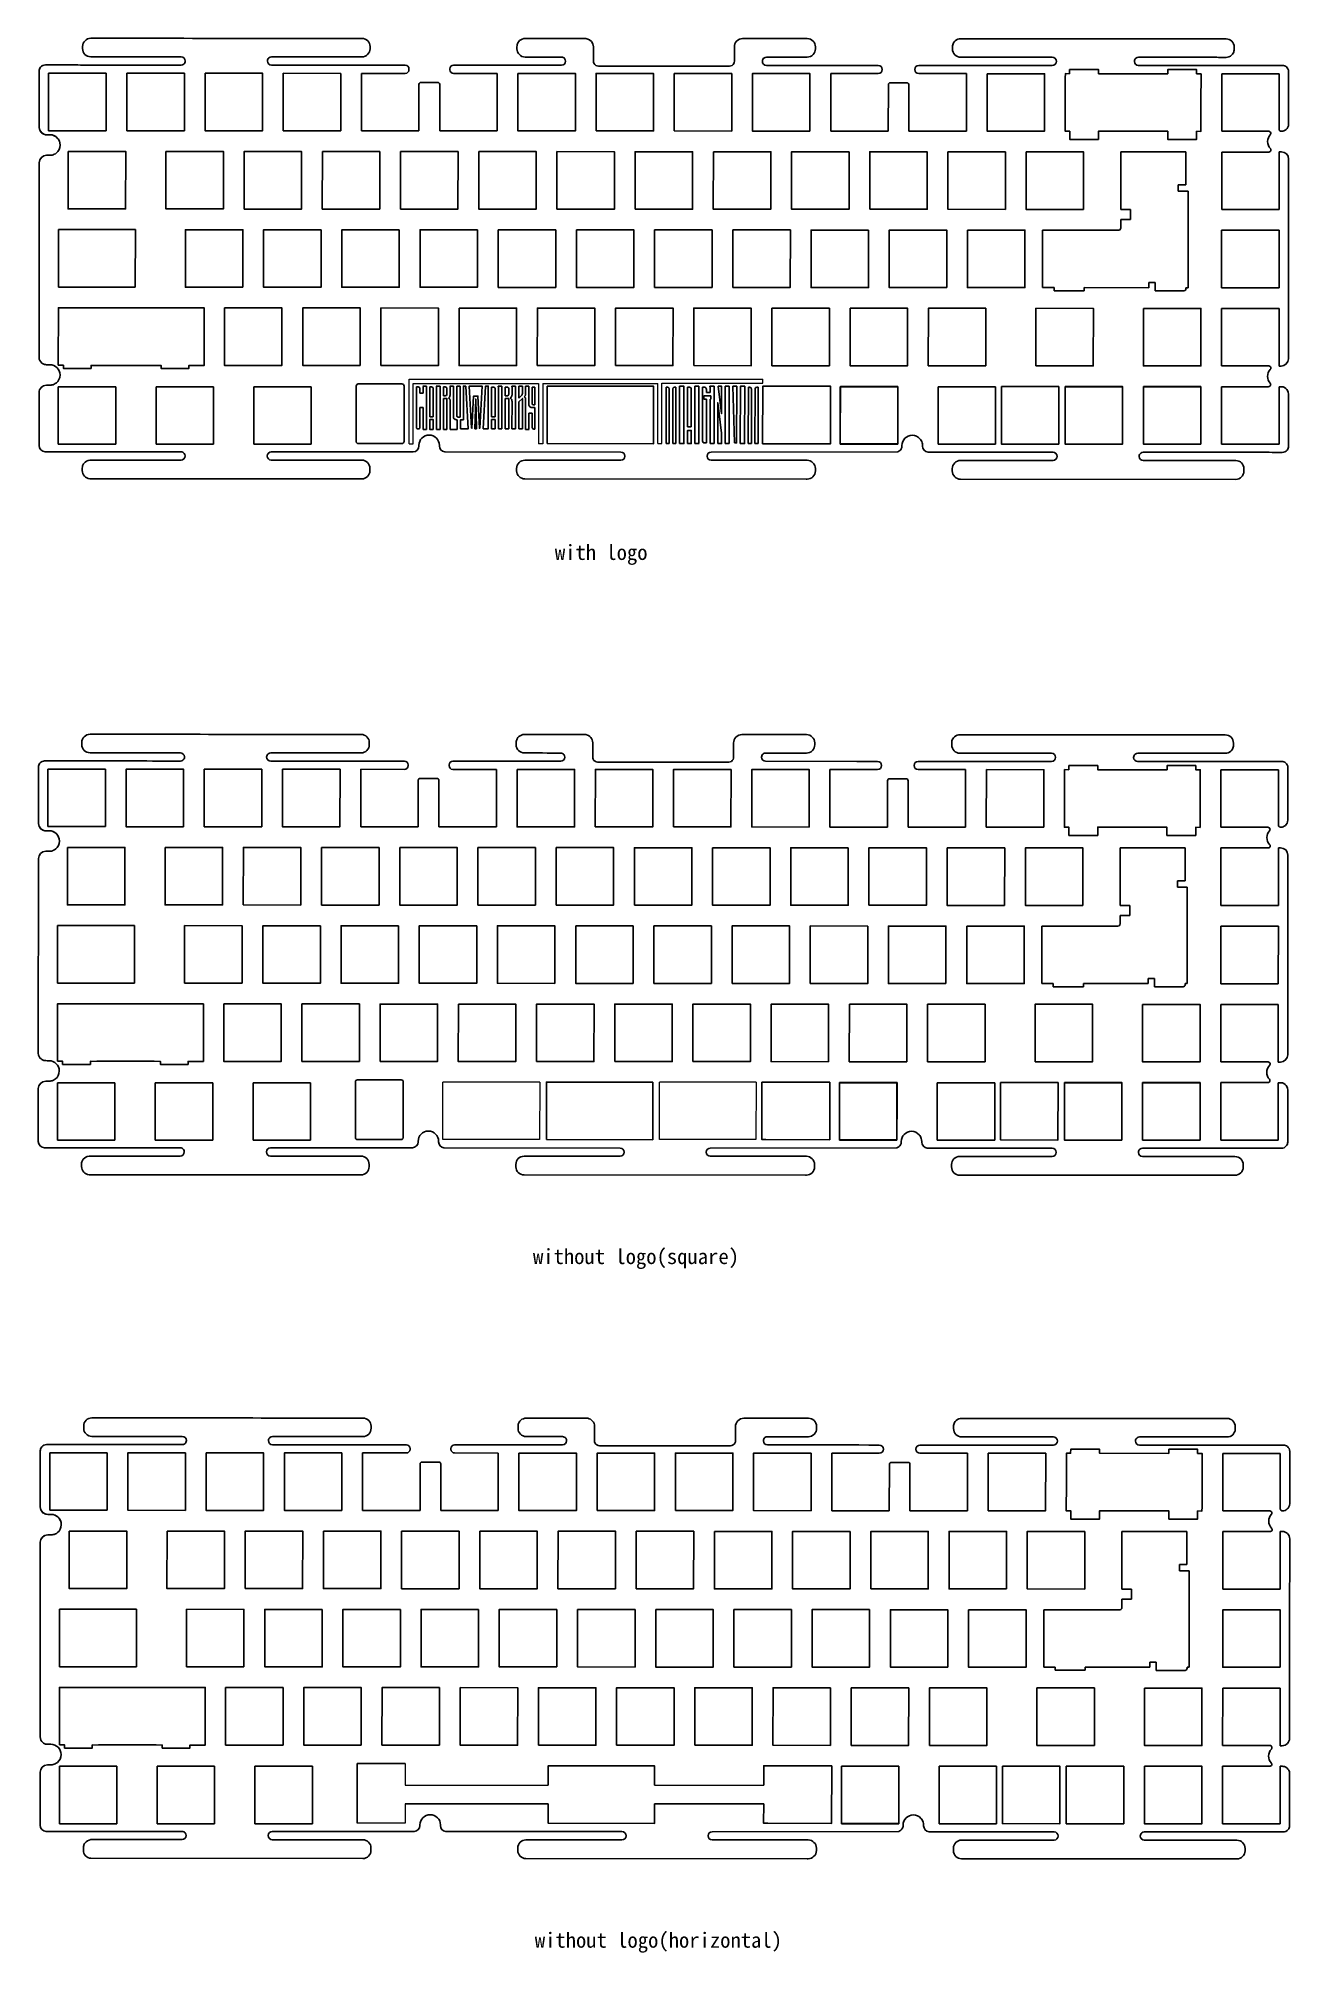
# Model space of a CAD drawing. Header units: millimetres. Extents: x 629 to 934, y -303 to 163.
import ezdxf

# ---------------------------------------------------------------- set-up
doc = ezdxf.new("R2010")
doc.units = ezdxf.units.MM
doc.header["$MEASUREMENT"] = 0
doc.layers.get('0').update_dxf_attribs({"lineweight": 0})

msp = doc.modelspace()

# ---------------------------------------------------------------- texts
for s, p in [('with logo', (754.57, 36.37)), ('without logo(square)', (749.24, -135.12)), ('without logo(horizontal)', (749.68, -301.62))]:
    msp.add_text(s, height=3.688).set_placement(p)

# ---------------------------------------------------------------- linework, layer by layer
at = {"color": 2, "lineweight": 25, "true_color": 0xf1eb1f}
for p, q in [((641.52, 158.91), (663.54, 158.9)), ((853.42, 158.81), (875.75, 158.8)), ((628.96, 155.42), (628.96, 141.72)), ((631.26, 154.91), (645.26, 154.91)), ((631.26, 140.91), (631.26, 154.91)), ((645.26, 154.91), (645.26, 140.91)), ((684.54, 157.88), (684.54, 157.9)), ((718.13, 156.87), (685.53, 156.89)), ((707.46, 140.88), (707.46, 154.88)), ((707.46, 154.88), (718.13, 154.87)), ((719.03, 155.77), (719.03, 155.97)), ((728.99, 155.97), (728.99, 155.77)), ((750.56, 156.86), (729.89, 156.87)), ((729.89, 154.87), (740.51, 154.86)), ((740.51, 154.86), (740.51, 140.86)), ((751.16, 156.86), (750.56, 156.86)), ((756.18, 156.86), (751.16, 156.86)), ((757.17, 157.86), (757.17, 157.84)), ((797.11, 156.63), (765.17, 156.65)), ((805.11, 157.82), (805.11, 157.84)), ((828.33, 156.82), (806.1, 156.83)), ((821.76, 140.82), (821.76, 154.82)), ((821.76, 154.82), (833.33, 154.82)), ((830.76, 156.82), (828.33, 156.82)), ((833.33, 156.82), (830.76, 156.82)), ((834.33, 155.82), (834.33, 155.82)), ((842.24, 155.81), (842.24, 155.81)), ((875.75, 156.8), (843.24, 156.81)), ((843.24, 154.81), (854.81, 154.81)), ((854.81, 154.81), (854.81, 140.81)), ((876.74, 157.8), (876.74, 157.79)), ((895.74, 157.78), (895.74, 157.8)), ((919.06, 156.77), (896.73, 156.78)), ((917.01, 140.77), (917.01, 154.77)), ((917.01, 154.77), (931.01, 154.77)), ((931.81, 156.77), (919.06, 156.77)), ((931.01, 154.77), (931.01, 141.27)), ((721.46, 152.2), (721.46, 140.87)), ((726.01, 152.65), (721.96, 152.65)), ((726.51, 140.87), (726.51, 152.2)), ((835.81, 152.1), (835.76, 140.82)), ((840.31, 152.59), (836.31, 152.59)), ((840.81, 140.81), (840.81, 152.09)), ((645.26, 140.91), (631.26, 140.91)), ((721.46, 140.87), (707.46, 140.88)), ((740.51, 140.86), (726.51, 140.87)), ((835.76, 140.82), (821.76, 140.82)), ((854.81, 140.81), (840.81, 140.81)), ((928.47, 140.77), (917.01, 140.77)), ((892.43, 121.74), (892.44, 135.74)), ((892.43, 121.74), (892.44, 135.74)), ((892.44, 135.74), (908.27, 135.73)), ((892.44, 135.74), (908.27, 135.73)), ((908.27, 135.73), (908.27, 127.73)), ((908.27, 135.73), (908.27, 127.73)), ((917, 121.72), (917, 135.72)), ((917, 135.72), (928.51, 135.72)), ((931, 135.77), (931, 121.72)), ((628.95, 133.12), (628.93, 85.72)), ((908.27, 127.73), (906.44, 127.73)), ((906.44, 127.73), (906.44, 126.2)), ((906.44, 126.2), (908.82, 126.2)), ((908.82, 126.2), (908.8, 102.68)), ((894.79, 121.74), (892.43, 121.74)), ((894.79, 121.74), (892.43, 121.74)), ((894.79, 119.29), (894.79, 121.74)), ((931, 121.72), (917, 121.72)), ((633.62, 102.82), (633.63, 116.82)), ((652.38, 116.81), (652.37, 102.81)), ((873.38, 116.7), (873.37, 102.7)), ((892.43, 119.29), (894.79, 119.29)), ((652.37, 102.81), (633.62, 102.82)), ((876.18, 102.7), (873.37, 102.7)), ((876.18, 101.94), (876.18, 102.7)), ((899.28, 102.68), (883.5, 102.69)), ((883.5, 102.69), (883.5, 101.94)), ((900.8, 103.93), (899.28, 103.93)), ((899.28, 103.93), (899.28, 102.68)), ((900.8, 101.93), (900.8, 103.93)), ((908.8, 102.68), (908.31, 102.68)), ((883.5, 101.94), (876.18, 101.94)), ((657.16, 97.76), (643.16, 97.76)), ((916.98, 83.62), (916.98, 97.62)), ((916.98, 97.62), (930.98, 97.62)), ((930.98, 97.62), (930.98, 83.57)), ((636.61, 83.01), (639.91, 83.01)), ((643.16, 83.76), (657.16, 83.76)), ((660.41, 83.01), (663.71, 83.01)), ((928.48, 83.62), (916.98, 83.62)), ((628.92, 77.12), (628.92, 64.22)), ((633.6, 78.57), (647.6, 78.57)), ((633.6, 64.57), (633.6, 78.57)), ((647.6, 78.57), (647.6, 64.57)), ((657.41, 78.57), (671.41, 78.57)), ((657.41, 64.57), (657.41, 78.57)), ((671.41, 78.57), (671.41, 64.57)), ((681.22, 78.57), (695.22, 78.57)), ((681.22, 64.57), (681.22, 78.57)), ((695.22, 78.57), (695.22, 64.57)), ((720.85, 68.66), (720.86, 78.49)), ((720.86, 78.49), (721.31, 78.49)), ((721.69, 78.11), (721.69, 76.95)), ((721.69, 76.95), (722.49, 76.95)), ((722.44, 78.71), (723.3, 78.71)), ((722.49, 76.95), (722.49, 78.49)), ((723.3, 78.71), (723.29, 68.17)), ((724.1, 71.21), (724.1, 78.49)), ((724.1, 78.49), (724.55, 78.49)), ((724.94, 78.1), (724.93, 71.21)), ((725.69, 78.7), (726.62, 78.7)), ((725.73, 68.17), (725.74, 78.42)), ((726.62, 78.7), (726.62, 68.17)), ((727.42, 76.35), (727.42, 78.49)), ((727.42, 78.49), (727.87, 78.49)), ((727.87, 76.35), (727.42, 76.35)), ((727.42, 68.17), (727.42, 75.71)), ((727.42, 75.71), (728.1, 75.71)), ((728.26, 75.73), (728.25, 68.17)), ((728.26, 78.1), (728.26, 76.74)), ((729.02, 78.7), (729.87, 78.7)), ((729.06, 76.62), (729.06, 78.42)), ((729.06, 68.17), (729.06, 74.94)), ((729.87, 78.7), (729.86, 71.23)), ((730.67, 78.7), (731.5, 78.7)), ((730.67, 71.55), (730.67, 78.7)), ((731.5, 78.7), (731.5, 71.16)), ((739.16, 71.21), (739.17, 78.48)), ((739.17, 78.48), (739.62, 78.48)), ((740, 78.1), (740, 71.21)), ((740.76, 78.7), (741.69, 78.7)), ((740.8, 68.34), (740.8, 78.42)), ((741.69, 78.7), (741.68, 68.34)), ((742.49, 76.34), (742.49, 78.48)), ((742.49, 78.48), (742.94, 78.48)), ((742.94, 76.34), (742.49, 76.34)), ((742.49, 68.34), (742.49, 75.7)), ((742.49, 75.7), (743.16, 75.7)), ((743.33, 78.09), (743.32, 76.73)), ((743.32, 75.72), (743.32, 68.34)), ((744.08, 78.69), (745.01, 78.69)), ((744.12, 68.34), (744.13, 74.93)), ((744.13, 76.62), (744.13, 78.42)), ((745.01, 78.69), (745.01, 68.34)), ((745.81, 75.81), (745.82, 78.69)), ((746.42, 76.41), (745.81, 75.81)), ((745.82, 78.69), (746.65, 78.69)), ((746.65, 78.69), (746.65, 76.92)), ((747.13, 76.1), (747.2, 76.18)), ((747.13, 76.07), (747.13, 76.1)), ((747.45, 76.82), (747.45, 78.69)), ((747.45, 78.69), (748.26, 78.69)), ((747.45, 68.16), (747.45, 75.15)), ((748.26, 78.69), (748.25, 74.21)), ((749.06, 74.37), (749.06, 78.48)), ((749.06, 78.48), (749.51, 78.48)), ((749.71, 78.43), (749.71, 74.14)), ((752.7, 78.71), (752.7, 74.01)), ((781.66, 64.72), (781.67, 78.42)), ((781.67, 78.42), (781.99, 78.42)), ((782.42, 77.91), (782.41, 64.72)), ((783.3, 64.72), (783.3, 77.91)), ((783.73, 78.42), (784.05, 78.42)), ((784.05, 78.42), (784.04, 64.72)), ((786.88, 68.78), (786.89, 78.42)), ((786.89, 78.42), (787.38, 78.42)), ((787.81, 77.91), (787.8, 68.78)), ((788.65, 78.67), (789.67, 78.67)), ((788.69, 64.72), (788.69, 78.33)), ((789.67, 78.67), (789.66, 64.88)), ((790.55, 65.39), (790.56, 78.42)), ((790.56, 78.42), (791.05, 78.42)), ((792.54, 76.37), (790.88, 76.37)), ((790.88, 76.37), (790.88, 75.52)), ((790.88, 75.52), (791.48, 75.52)), ((791.48, 75.52), (791.47, 64.88)), ((791.48, 77.91), (791.48, 77.12)), ((791.48, 77.12), (792.37, 77.12)), ((792.32, 78.67), (793.38, 78.67)), ((792.36, 64.72), (792.37, 75.52)), ((792.37, 77.12), (792.37, 78.42)), ((792.37, 75.52), (792.54, 75.52)), ((792.54, 75.52), (792.54, 76.37)), ((793.38, 78.67), (793.37, 64.72)), ((796.07, 64.71), (796.07, 78.67)), ((796.07, 78.67), (797.05, 78.67)), ((797.05, 78.67), (797.04, 64.96)), ((801.69, 64.71), (801.7, 78.41)), ((801.7, 78.41), (802.02, 78.41)), ((802.44, 77.9), (802.43, 64.71)), ((803.32, 64.71), (803.33, 77.9)), ((803.75, 78.41), (804.07, 78.41)), ((804.07, 78.41), (804.07, 64.71)), ((824.1, 65.62), (824.11, 78.62)), ((824.1, 78.57), (838.1, 78.57)), ((824.1, 64.57), (824.1, 78.57)), ((824.11, 78.62), (828.61, 78.62)), ((828.61, 78.62), (832.61, 78.62)), ((838.1, 78.57), (838.1, 64.57)), ((847.91, 78.57), (861.91, 78.57)), ((847.91, 64.57), (847.91, 78.57)), ((861.91, 78.57), (861.91, 64.57)), ((878.87, 78.57), (892.87, 78.57)), ((878.87, 64.57), (878.87, 78.57)), ((892.87, 78.57), (892.87, 64.57)), ((897.92, 78.57), (911.92, 78.57)), ((897.92, 64.57), (897.92, 78.57)), ((911.92, 78.57), (911.92, 64.57)), ((916.97, 64.57), (916.97, 78.57)), ((916.97, 78.57), (928.44, 78.57)), ((916.97, 64.57), (916.97, 78.57)), ((930.97, 78.57), (930.97, 64.57)), ((930.97, 78.57), (930.97, 64.57)), ((722.49, 73.51), (721.69, 73.51)), ((721.69, 73.51), (721.69, 68.66)), ((722.49, 68.34), (722.49, 73.51)), ((724.93, 71.21), (724.1, 71.21)), ((730.57, 70.52), (730.81, 70.52)), ((730.81, 70.52), (730.81, 68.17)), ((731.5, 71.16), (731.05, 71.16)), ((740, 71.21), (739.16, 71.21)), ((749.06, 72.1), (748.25, 72.1)), ((748.25, 72.1), (748.25, 68.26)), ((748.96, 73.5), (749.67, 73.5)), ((749.05, 68.65), (749.06, 72.1)), ((749.71, 74.14), (749.28, 74.14)), ((749.71, 73.49), (749.71, 68.26)), ((721.3, 68.28), (721.24, 68.28)), ((723.29, 68.17), (722.47, 68.17)), ((726.62, 68.17), (725.73, 68.17)), ((727.99, 68.17), (727.42, 68.17)), ((728.25, 68.17), (727.99, 68.17)), ((730.81, 68.17), (729.06, 68.17)), ((741.68, 68.34), (740.8, 68.34)), ((743.32, 68.34), (742.49, 68.34)), ((745.01, 68.34), (744.12, 68.34)), ((748.27, 68.16), (747.45, 68.16)), ((749.71, 68.26), (749.44, 68.26)), ((752.7, 69.41), (752.7, 64.71)), ((787.8, 68.78), (786.88, 68.78)), ((824.1, 64.62), (824.1, 65.62)), ((838.1, 65.57), (838.1, 64.61)), ((647.6, 64.57), (633.6, 64.57)), ((663.5, 60.7), (641.29, 60.71)), ((671.41, 64.57), (657.41, 64.57)), ((664.49, 61.71), (664.49, 61.69)), ((695.22, 64.57), (681.22, 64.57)), ((684.49, 61.68), (684.49, 61.7)), ((685.48, 62.69), (720.04, 62.67)), ((707.52, 60.68), (685.48, 60.69)), ((727.73, 62.67), (770.65, 62.65)), ((770.65, 60.65), (747.26, 60.65)), ((771.64, 61.66), (771.64, 61.64)), ((782.41, 64.72), (781.66, 64.72)), ((784.04, 64.72), (783.3, 64.72)), ((789.69, 64.72), (788.69, 64.72)), ((791.47, 64.88), (790.98, 64.88)), ((791.64, 61.63), (791.64, 61.64)), ((793.37, 64.72), (792.36, 64.72)), ((792.63, 62.63), (838.1, 62.71)), ((815.79, 60.63), (792.63, 60.64)), ((797.06, 64.71), (796.07, 64.71)), ((802.43, 64.71), (801.69, 64.71)), ((804.07, 64.71), (803.32, 64.71)), ((838.1, 64.61), (824.1, 64.62)), ((838.1, 64.57), (824.1, 64.57)), ((845.49, 62.61), (875.92, 62.6)), ((861.91, 64.57), (847.91, 64.57)), ((876.91, 61.6), (876.91, 61.59)), ((892.87, 64.57), (878.87, 64.57)), ((896.91, 61.57), (896.91, 61.59)), ((911.92, 64.57), (897.92, 64.57)), ((930.97, 64.57), (916.97, 64.57)), ((930.97, 64.57), (916.97, 64.57)), ((641.29, 56.15), (707.52, 56.11)), ((747.26, 56.09), (815.78, 56.05)), ((875.92, 60.6), (853.39, 60.6)), ((853.39, 56.03), (920.43, 56)), ((920.43, 60.57), (897.9, 60.58)), ((641.34, -10.59), (663.35, -10.6)), ((684.35, -11.62), (684.35, -11.6)), ((717.95, -12.63), (685.34, -12.61)), ((718.85, -13.73), (718.85, -13.53)), ((728.8, -13.54), (728.8, -13.73)), ((750.38, -12.65), (729.7, -12.64)), ((750.98, -12.65), (750.38, -12.65)), ((755.99, -12.65), (750.98, -12.65)), ((756.98, -11.64), (756.98, -11.66)), ((796.92, -12.87), (764.98, -12.85)), ((804.92, -11.68), (804.92, -11.66)), ((828.15, -12.69), (805.91, -12.67)), ((830.58, -12.69), (828.15, -12.69)), ((833.15, -12.69), (830.58, -12.69)), ((834.15, -13.69), (834.15, -13.69)), ((842.06, -13.69), (842.06, -13.69)), ((875.56, -12.71), (843.06, -12.69)), ((853.24, -10.7), (875.56, -10.71)), ((876.55, -11.7), (876.55, -11.72)), ((895.55, -11.73), (895.55, -11.71)), ((918.87, -12.73), (896.54, -12.72)), ((931.63, -12.74), (918.87, -12.73)), ((628.78, -14.08), (628.77, -27.78)), ((631.07, -14.59), (645.07, -14.59)), ((631.07, -28.59), (631.07, -14.59)), ((645.07, -14.59), (645.07, -28.59)), ((707.27, -28.62), (707.28, -14.62)), ((707.28, -14.62), (717.95, -14.63)), ((721.28, -17.3), (721.27, -28.63)), ((725.83, -16.85), (721.77, -16.85)), ((726.32, -28.63), (726.33, -17.3)), ((729.7, -14.64), (740.33, -14.64)), ((740.33, -14.64), (740.32, -28.64)), ((821.57, -28.68), (821.58, -14.68)), ((821.58, -14.68), (833.15, -14.69)), ((835.62, -17.41), (835.57, -28.69)), ((840.13, -16.91), (836.12, -16.91)), ((840.62, -28.69), (840.63, -17.41)), ((843.06, -14.69), (854.63, -14.7)), ((854.63, -14.7), (854.62, -28.7)), ((916.82, -28.73), (916.83, -14.73)), ((916.83, -14.73), (930.83, -14.74)), ((930.83, -14.74), (930.82, -28.24)), ((645.07, -28.59), (631.07, -28.59)), ((721.27, -28.63), (707.27, -28.62)), ((740.32, -28.64), (726.32, -28.63)), ((835.57, -28.69), (821.57, -28.68)), ((854.62, -28.7), (840.62, -28.69)), ((928.28, -28.73), (916.82, -28.73)), ((628.77, -36.38), (628.74, -83.78)), ((892.25, -47.77), (892.25, -33.77)), ((892.25, -33.77), (908.08, -33.78)), ((892.25, -47.77), (892.25, -33.77)), ((892.25, -33.77), (908.08, -33.78)), ((908.08, -33.78), (908.08, -41.77)), ((908.08, -33.78), (908.08, -41.77)), ((916.81, -47.78), (916.82, -33.78)), ((916.82, -33.78), (928.32, -33.78)), ((930.82, -33.74), (930.81, -47.79)), ((908.08, -41.77), (906.25, -41.77)), ((906.25, -41.77), (906.25, -43.3)), ((906.25, -43.3), (908.63, -43.3)), ((908.63, -43.3), (908.62, -66.82)), ((894.61, -47.77), (892.25, -47.77)), ((894.61, -47.77), (892.25, -47.77)), ((892.25, -50.21), (894.61, -50.21)), ((894.61, -50.21), (894.61, -47.77)), ((930.81, -47.79), (916.81, -47.78)), ((633.43, -66.69), (633.44, -52.69)), ((652.19, -52.7), (652.19, -66.7)), ((873.19, -52.81), (873.19, -66.81)), ((652.19, -66.7), (633.43, -66.69)), ((875.99, -66.81), (873.19, -66.81)), ((875.99, -67.56), (875.99, -66.81)), ((883.31, -67.56), (875.99, -67.56)), ((899.09, -66.82), (883.31, -66.81)), ((883.31, -66.81), (883.31, -67.56)), ((900.62, -65.57), (899.09, -65.57)), ((899.09, -65.57), (899.09, -66.82)), ((900.62, -67.57), (900.62, -65.57)), ((908.62, -66.82), (908.12, -66.82)), ((656.98, -71.74), (642.98, -71.74)), ((916.79, -85.88), (916.8, -71.88)), ((916.8, -71.88), (930.8, -71.89)), ((930.8, -71.89), (930.79, -85.94)), ((636.43, -86.49), (639.73, -86.49)), ((642.98, -85.74), (656.98, -85.74)), ((660.23, -86.49), (663.53, -86.49)), ((928.3, -85.88), (916.79, -85.88)), ((628.74, -92.38), (628.73, -105.29)), ((633.41, -90.94), (647.41, -90.94)), ((633.41, -104.94), (633.41, -90.94)), ((647.41, -90.94), (647.41, -104.94)), ((657.22, -90.94), (671.23, -90.94)), ((657.22, -104.94), (657.22, -90.94)), ((671.23, -90.94), (671.23, -104.94)), ((681.04, -90.94), (695.04, -90.94)), ((681.04, -104.94), (681.04, -90.94)), ((695.04, -90.94), (695.04, -104.94)), ((823.91, -103.88), (823.92, -90.88)), ((823.91, -90.94), (837.91, -90.94)), ((823.91, -104.94), (823.91, -90.94)), ((823.92, -90.88), (828.42, -90.88)), ((828.42, -90.88), (832.42, -90.89)), ((837.91, -90.94), (837.91, -104.94)), ((847.72, -90.94), (861.73, -90.94)), ((847.72, -104.94), (847.72, -90.94)), ((861.73, -90.94), (861.73, -104.94)), ((878.68, -90.94), (892.68, -90.94)), ((878.68, -104.94), (878.68, -90.94)), ((892.68, -90.94), (892.68, -104.94)), ((897.73, -90.94), (911.73, -90.94)), ((897.73, -104.94), (897.73, -90.94)), ((911.73, -90.94), (911.73, -104.94)), ((916.78, -104.93), (916.79, -90.93)), ((916.78, -104.94), (916.78, -90.94)), ((916.79, -90.93), (928.25, -90.93)), ((930.79, -90.94), (930.78, -104.94)), ((930.78, -90.94), (930.78, -104.94)), ((647.41, -104.94), (633.41, -104.94)), ((671.23, -104.94), (657.22, -104.94)), ((695.04, -104.94), (681.04, -104.94)), ((685.3, -106.81), (719.86, -106.83)), ((727.54, -106.83), (770.46, -106.86)), ((792.44, -106.88), (837.91, -106.8)), ((823.91, -104.88), (823.91, -103.88)), ((837.91, -104.89), (823.91, -104.88)), ((837.91, -104.94), (823.91, -104.94)), ((837.91, -103.93), (837.91, -104.89)), ((845.3, -106.89), (875.73, -106.91)), ((861.73, -104.94), (847.72, -104.94)), ((892.68, -104.94), (878.68, -104.94)), ((911.73, -104.94), (897.73, -104.94)), ((930.78, -104.94), (916.78, -104.93)), ((930.78, -104.94), (916.78, -104.94)), ((663.31, -108.8), (641.11, -108.8)), ((664.3, -107.79), (664.3, -107.81)), ((684.3, -107.82), (684.3, -107.8)), ((707.33, -108.83), (685.29, -108.81)), ((770.46, -108.85), (747.08, -108.85)), ((771.45, -107.85), (771.45, -107.86)), ((791.45, -107.88), (791.45, -107.87)), ((815.6, -108.88), (792.44, -108.87)), ((875.73, -108.91), (853.2, -108.9)), ((876.72, -107.9), (876.72, -107.92)), ((896.72, -107.93), (896.72, -107.91)), ((920.24, -108.93), (897.71, -108.92)), ((641.1, -113.36), (707.33, -113.4)), ((747.07, -113.42), (815.6, -113.45)), ((853.2, -113.47), (920.24, -113.5)), ((641.79, -177.09), (663.8, -177.1)), ((629.23, -180.58), (629.22, -194.28)), ((631.52, -181.09), (645.52, -181.09)), ((631.52, -195.09), (631.52, -181.09)), ((645.52, -181.09), (645.52, -195.09)), ((684.8, -178.12), (684.8, -178.1)), ((718.4, -179.13), (685.79, -179.11)), ((707.72, -195.12), (707.73, -181.12)), ((707.73, -181.12), (718.4, -181.13)), ((719.3, -180.23), (719.3, -180.03)), ((729.25, -180.03), (729.25, -180.23)), ((750.83, -179.15), (730.15, -179.13)), ((730.15, -181.13), (740.78, -181.14)), ((740.78, -181.14), (740.77, -195.14)), ((751.43, -179.14), (750.83, -179.15)), ((756.44, -179.15), (751.43, -179.14)), ((757.43, -178.14), (757.43, -178.16)), ((797.37, -179.37), (765.43, -179.35)), ((805.37, -178.18), (805.37, -178.16)), ((828.6, -179.18), (806.36, -179.17)), ((822.02, -195.18), (822.03, -181.18)), ((822.03, -181.18), (833.6, -181.19)), ((831.03, -179.19), (828.6, -179.18)), ((833.6, -179.19), (831.03, -179.19)), ((834.6, -180.19), (834.6, -180.19)), ((842.5, -180.19), (842.5, -180.19)), ((843.5, -181.19), (855.08, -181.2)), ((876.01, -179.21), (843.51, -179.19)), ((853.68, -177.2), (876.01, -177.21)), ((855.08, -181.2), (855.07, -195.2)), ((877, -178.2), (877, -178.22)), ((896, -178.23), (896, -178.21)), ((919.32, -179.23), (896.99, -179.22)), ((917.27, -195.23), (917.28, -181.23)), ((917.28, -181.23), (931.28, -181.23)), ((932.08, -179.24), (919.32, -179.23)), ((931.28, -181.23), (931.27, -194.73)), ((721.72, -183.8), (721.72, -195.13)), ((726.28, -183.35), (722.22, -183.35)), ((726.77, -195.13), (726.77, -183.8)), ((836.07, -183.91), (836.02, -195.19)), ((840.57, -183.41), (836.57, -183.41)), ((841.07, -195.19), (841.07, -183.91)), ((645.52, -195.09), (631.52, -195.09)), ((721.72, -195.13), (707.72, -195.12)), ((740.77, -195.14), (726.77, -195.13)), ((836.02, -195.19), (822.02, -195.18)), ((855.07, -195.2), (841.07, -195.19)), ((928.73, -195.23), (917.27, -195.23)), ((892.7, -214.27), (892.7, -200.27)), ((892.7, -200.27), (908.53, -200.27)), ((892.7, -214.27), (892.7, -200.27)), ((892.7, -200.27), (908.53, -200.27)), ((908.53, -200.27), (908.53, -208.27)), ((908.53, -200.27), (908.53, -208.27)), ((917.26, -214.28), (917.27, -200.28)), ((917.27, -200.28), (928.77, -200.28)), ((931.27, -200.23), (931.26, -214.28)), ((629.21, -202.88), (629.19, -250.28)), ((908.53, -208.27), (906.7, -208.27)), ((906.7, -208.27), (906.7, -209.8)), ((906.7, -209.8), (909.08, -209.8)), ((909.08, -209.8), (909.07, -233.32)), ((895.06, -214.27), (892.7, -214.27)), ((895.06, -214.27), (892.7, -214.27)), ((895.06, -216.71), (895.06, -214.27)), ((931.26, -214.28), (917.26, -214.28)), ((892.69, -216.71), (895.06, -216.71)), ((633.88, -233.19), (633.89, -219.19)), ((652.64, -219.2), (652.64, -233.2)), ((873.64, -219.31), (873.64, -233.31)), ((901.07, -232.07), (899.54, -232.07)), ((899.54, -232.07), (899.54, -233.32)), ((901.07, -234.07), (901.07, -232.07)), ((652.64, -233.2), (633.88, -233.19)), ((876.44, -233.31), (873.64, -233.31)), ((876.44, -234.06), (876.44, -233.31)), ((883.76, -234.06), (876.44, -234.06)), ((899.54, -233.32), (883.76, -233.31)), ((883.76, -233.31), (883.76, -234.06)), ((909.07, -233.32), (908.57, -233.32)), ((657.42, -238.24), (643.42, -238.24)), ((917.24, -252.38), (917.25, -238.38)), ((917.25, -238.38), (931.25, -238.38)), ((931.25, -238.38), (931.24, -252.43)), ((636.88, -252.99), (640.17, -252.99)), ((643.42, -252.24), (657.42, -252.24)), ((660.67, -252.99), (663.97, -252.99)), ((928.75, -252.38), (917.24, -252.38)), ((629.19, -258.88), (629.18, -271.79)), ((633.86, -257.44), (647.86, -257.44)), ((633.86, -271.43), (633.86, -257.44)), ((647.86, -257.44), (647.86, -271.43)), ((657.67, -257.44), (671.67, -257.44)), ((657.67, -271.43), (657.67, -257.44)), ((671.67, -257.44), (671.67, -271.43)), ((681.49, -257.44), (695.49, -257.44)), ((681.49, -271.43), (681.49, -257.44)), ((695.49, -257.44), (695.49, -271.43)), ((824.36, -270.38), (824.37, -257.38)), ((824.36, -257.44), (838.36, -257.44)), ((824.36, -271.43), (824.36, -257.44)), ((824.37, -257.38), (828.87, -257.38)), ((828.87, -257.38), (832.87, -257.39)), ((838.36, -257.44), (838.36, -271.43)), ((848.17, -257.44), (862.17, -257.44)), ((848.17, -271.43), (848.17, -257.44)), ((862.17, -257.44), (862.17, -271.43)), ((879.13, -257.44), (893.13, -257.44)), ((879.13, -271.43), (879.13, -257.44)), ((893.13, -257.44), (893.13, -271.43)), ((898.18, -257.44), (912.18, -257.44)), ((898.18, -271.43), (898.18, -257.44)), ((912.18, -257.44), (912.18, -271.43)), ((917.23, -271.43), (917.24, -257.43)), ((917.23, -271.43), (917.23, -257.44)), ((917.24, -257.43), (928.7, -257.43)), ((931.24, -257.43), (931.23, -271.43)), ((931.23, -257.44), (931.23, -271.43)), ((718.09, -266.6), (752.97, -266.6)), ((778.88, -266.6), (805.44, -266.6)), ((824.36, -271.38), (824.36, -270.38)), ((647.86, -271.43), (633.86, -271.43)), ((671.67, -271.43), (657.67, -271.43)), ((664.75, -274.29), (664.75, -274.31)), ((695.49, -271.43), (681.49, -271.43)), ((684.75, -274.32), (684.75, -274.3)), ((685.74, -273.31), (720.3, -273.33)), ((727.99, -273.33), (770.91, -273.35)), ((771.9, -274.34), (771.9, -274.36)), ((791.9, -274.38), (791.9, -274.37)), ((792.89, -273.38), (838.36, -273.3)), ((838.36, -271.39), (824.36, -271.38)), ((838.36, -271.43), (824.36, -271.43)), ((838.36, -270.43), (838.36, -271.39)), ((845.75, -273.39), (876.18, -273.41)), ((862.17, -271.43), (848.17, -271.43)), ((877.17, -274.4), (877.17, -274.42)), ((893.13, -271.43), (879.13, -271.43)), ((897.17, -274.43), (897.17, -274.41)), ((912.18, -271.43), (898.18, -271.43)), ((931.23, -271.43), (917.23, -271.43)), ((931.23, -271.43), (917.23, -271.43)), ((663.76, -275.3), (641.55, -275.3)), ((707.78, -275.32), (685.74, -275.31)), ((770.91, -275.35), (747.53, -275.35)), ((816.05, -275.38), (792.89, -275.37)), ((876.18, -275.41), (853.65, -275.4)), ((920.69, -275.43), (898.16, -275.42)), ((641.55, -279.85), (707.78, -279.89)), ((747.52, -279.91), (816.05, -279.95)), ((853.65, -279.97), (920.69, -280))]:
    msp.add_line(p, q, dxfattribs=at)
at = {"color": 2, "true_color": 0xf1eb1f}
for p, q in [((751.62, 80.37), (805.19, 80.37)), ((751.62, 79.38), (779.63, 79.38)), ((779.63, 64.71), (779.63, 79.38)), ((719.08, 64.67), (720.07, 64.67)), ((751.62, 64.67), (750.59, 64.67)), ((779.63, 64.71), (780.63, 64.71)), ((750.87, -90.81), (727.3, -90.81)), ((803.6, -90.81), (780.03, -90.81)), ((750.79, -104.81), (727.3, -104.81)), ((803.52, -104.81), (780.03, -104.81)), ((718.09, -256.77), (718.09, -262)), ((718.09, -262), (752.97, -262)), ((778.88, -262), (805.45, -262)), ((718.09, -266.6), (718.09, -271.29)), ((718.09, -271.29), (706.42, -271.29))]:
    msp.add_line(p, q, dxfattribs=at)
at = {"color": 2, "lineweight": 25, "true_color": 0xf1eb1f}
for points in [[(664.31, 140.9), (650.31, 140.91), (650.31, 154.91), (664.31, 154.9)], [(669.36, 154.9), (683.36, 154.89), (683.36, 140.89), (669.36, 140.9)], [(702.41, 154.88), (702.41, 140.88), (688.41, 140.89), (688.41, 154.89)], [(745.56, 154.86), (759.56, 154.85), (759.56, 140.85), (745.56, 140.86)], [(764.61, 140.85), (764.61, 154.85), (778.61, 154.84), (778.61, 140.84)], [(783.66, 140.84), (783.66, 154.84), (797.66, 154.83), (797.66, 140.83)], [(816.71, 140.83), (802.71, 140.83), (802.71, 154.83), (816.71, 154.83)], [(859.86, 154.8), (873.86, 154.8), (873.86, 140.8), (859.86, 140.8)], [(903.88, 154.78), (903.88, 155.78), (910.88, 155.78), (910.88, 154.78), (910.96, 154.78), (911.98, 154.76), (911.96, 147.71), (911.96, 141.72), (911.94, 140.75), (910.87, 140.76), (910.87, 138.78), (903.87, 138.78), (903.87, 140.78), (886.99, 140.79), (886.99, 138.79), (879.99, 138.79), (879.99, 140.77), (878.89, 140.79), (878.91, 147.56), (878.91, 153.79), (878.93, 154.81), (879.91, 154.79), (879.96, 155.79), (887, 155.79), (887, 154.79)], [(636.02, 135.87), (650.02, 135.86), (650.01, 121.86), (636.01, 121.87)], [(659.83, 135.85), (673.83, 135.85), (673.82, 121.85), (659.82, 121.85)], [(678.87, 121.84), (678.88, 135.84), (692.88, 135.84), (692.87, 121.84)], [(697.93, 135.83), (711.93, 135.83), (711.92, 121.83), (697.92, 121.83)], [(716.98, 135.83), (730.98, 135.82), (730.97, 121.82), (716.97, 121.83)], [(736.03, 135.82), (750.03, 135.81), (750.02, 121.81), (736.02, 121.82)], [(755.07, 121.81), (755.08, 135.81), (769.08, 135.8), (769.07, 121.8)], [(774.12, 121.8), (774.13, 135.8), (788.13, 135.79), (788.12, 121.79)], [(793.18, 135.79), (807.18, 135.78), (807.17, 121.78), (793.17, 121.79)], [(826.23, 135.77), (826.22, 121.77), (812.22, 121.78), (812.23, 135.78)], [(831.27, 121.77), (831.28, 135.77), (845.28, 135.76), (845.27, 121.76)], [(864.32, 121.75), (850.32, 121.76), (850.33, 135.76), (864.33, 135.75)], [(883.37, 121.74), (869.37, 121.75), (869.38, 135.75), (883.38, 135.74)], [(678.57, 102.79), (664.57, 102.8), (664.58, 116.8), (678.58, 116.79)], [(697.63, 116.78), (697.62, 102.78), (683.62, 102.79), (683.63, 116.79)], [(716.68, 116.78), (716.67, 102.78), (702.67, 102.78), (702.68, 116.78)], [(735.73, 116.77), (735.72, 102.77), (721.72, 102.77), (721.73, 116.77)], [(754.77, 102.76), (740.77, 102.76), (740.78, 116.76), (754.78, 116.76)], [(759.83, 116.75), (773.83, 116.75), (773.82, 102.75), (759.82, 102.75)], [(778.88, 116.74), (792.88, 116.74), (792.87, 102.74), (778.87, 102.74)], [(797.92, 102.73), (797.93, 116.73), (811.93, 116.73), (811.92, 102.73)], [(830.98, 116.72), (830.97, 102.72), (816.97, 102.72), (816.98, 116.72)], [(850.02, 102.71), (836.02, 102.72), (836.03, 116.72), (850.03, 116.71)], [(855.08, 116.71), (869.08, 116.7), (869.07, 102.7), (855.07, 102.71)], [(930.99, 102.67), (916.99, 102.67), (916.99, 116.67), (930.99, 116.67)], [(633.61, 83.77), (633.62, 97.78), (653.04, 97.76), (669.16, 97.76), (669.16, 83.75), (665.89, 83.75), (665.89, 83.75), (665.41, 83.75), (665.41, 83), (658.66, 83), (658.66, 83.75), (641.61, 83.76), (641.61, 83.01), (634.86, 83.02), (634.86, 83.77)], [(674.1, 97.75), (688.1, 97.74), (688.09, 83.74), (674.09, 83.75)], [(707.14, 83.73), (693.14, 83.74), (693.15, 97.74), (707.15, 97.73)], [(712.19, 83.73), (712.2, 97.73), (726.2, 97.72), (726.19, 83.72)], [(731.25, 97.72), (745.25, 97.71), (745.24, 83.71), (731.24, 83.72)], [(750.29, 83.71), (750.3, 97.71), (764.3, 97.7), (764.29, 83.7)], [(769.34, 83.7), (769.35, 97.7), (783.35, 97.69), (783.34, 83.69)], [(788.39, 83.69), (788.4, 97.69), (802.4, 97.68), (802.39, 83.68)], [(821.44, 83.67), (807.44, 83.68), (807.45, 97.68), (821.45, 97.67)], [(826.5, 97.67), (840.5, 97.66), (840.49, 83.66), (826.49, 83.67)], [(845.54, 83.66), (845.55, 97.66), (859.55, 97.65), (859.54, 83.65)], [(871.73, 83.65), (871.74, 97.65), (885.74, 97.64), (885.73, 83.64)], [(897.93, 97.63), (911.93, 97.63), (911.93, 83.63), (897.93, 83.63)], [(732.89, 78.7), (733.48, 68.34), (731.61, 68.34), (731.61, 70.52), (732.3, 70.52), (732.31, 78.7)], [(734.3, 68.45), (733.73, 78.7), (736.86, 78.7), (736.28, 68.45), (736.2, 68.45), (735.82, 76.27), (734.78, 76.27), (734.38, 68.45)], [(735.51, 68.34), (735.09, 68.34), (735.31, 75.53)], [(737.1, 68.34), (737.7, 78.7), (738.36, 78.7), (738.36, 68.34)], [(746.65, 68.34), (745.81, 68.34), (745.81, 74.9), (746.65, 75.72)], [(752.7, 64.69), (752.71, 78.69), (778.62, 78.68), (778.61, 64.68)], [(784.93, 64.72), (784.93, 78.67), (786, 78.67), (785.99, 64.72)], [(794.26, 64.72), (794.26, 74.67), (795.18, 67.22), (795.18, 64.72)], [(794.34, 78.67), (795.19, 78.67), (795.18, 72.03)], [(798.35, 64.88), (798.85, 64.87), (798.86, 78.67), (797.94, 78.67)], [(799.74, 64.71), (799.75, 78.67), (800.81, 78.67), (800.8, 64.71)], [(805.17, 64.68), (805.19, 78.68), (821.73, 78.68), (821.73, 64.66), (806.18, 64.68), (805.18, 64.68), (805.18, 64.68)], [(863.35, 78.6), (877.32, 78.59), (877.32, 64.59), (863.34, 64.6)], [(878.87, 78.59), (892.87, 78.59), (892.87, 64.59), (878.87, 64.59)], [(897.92, 78.58), (911.92, 78.58), (911.92, 64.58), (897.92, 64.58)], [(724.93, 68.17), (724.09, 68.17), (724.1, 70.57), (724.93, 70.57)], [(740, 68.34), (739.16, 68.34), (739.16, 70.56), (740, 70.56)], [(786.88, 64.72), (786.88, 67.92), (787.8, 67.92), (787.8, 64.72)], [(903.69, -14.72), (903.69, -13.72), (910.69, -13.73), (910.69, -14.73), (910.78, -14.73), (911.79, -14.74), (911.77, -21.79), (911.77, -27.78), (911.76, -28.76), (910.68, -28.74), (910.68, -30.73), (903.68, -30.72), (903.68, -28.72), (886.81, -28.71), (886.81, -30.71), (879.81, -30.71), (879.81, -28.74), (878.71, -28.72), (878.72, -21.94), (878.73, -15.71), (878.74, -14.69), (879.73, -14.71), (879.77, -13.71), (886.81, -13.71), (886.81, -14.71)], [(664.12, -28.6), (650.12, -28.6), (650.13, -14.6), (664.13, -14.6)], [(669.18, -14.6), (683.18, -14.61), (683.17, -28.61), (669.17, -28.6)], [(702.23, -14.62), (702.22, -28.62), (688.22, -28.61), (688.23, -14.61)], [(745.38, -14.64), (759.38, -14.65), (759.37, -28.65), (745.37, -28.64)], [(764.42, -28.65), (764.43, -14.65), (778.43, -14.66), (778.42, -28.66)], [(783.47, -28.66), (783.48, -14.66), (797.48, -14.67), (797.47, -28.67)], [(816.52, -28.68), (802.52, -28.67), (802.53, -14.67), (816.53, -14.68)], [(859.68, -14.7), (873.68, -14.71), (873.67, -28.71), (859.67, -28.7)], [(635.83, -33.64), (649.83, -33.64), (649.82, -47.64), (635.82, -47.64)], [(659.64, -33.65), (673.64, -33.66), (673.63, -47.66), (659.63, -47.65)], [(678.68, -47.66), (678.69, -33.66), (692.69, -33.67), (692.68, -47.67)], [(697.74, -33.67), (711.74, -33.68), (711.73, -47.68), (697.73, -47.67)], [(716.79, -33.68), (730.79, -33.69), (730.78, -47.69), (716.78, -47.68)], [(735.84, -33.69), (749.84, -33.7), (749.83, -47.7), (735.83, -47.69)], [(754.88, -47.7), (754.89, -33.7), (768.89, -33.7), (768.88, -47.7)], [(773.93, -47.71), (773.94, -33.71), (787.94, -33.71), (787.93, -47.71)], [(792.99, -33.72), (806.99, -33.72), (806.98, -47.72), (792.98, -47.72)], [(826.04, -33.73), (826.03, -47.73), (812.03, -47.73), (812.04, -33.73)], [(831.08, -47.74), (831.09, -33.74), (845.09, -33.74), (845.08, -47.74)], [(864.13, -47.75), (850.13, -47.75), (850.14, -33.75), (864.14, -33.75)], [(883.18, -47.76), (869.18, -47.76), (869.19, -33.76), (883.19, -33.76)], [(678.39, -66.71), (664.39, -66.7), (664.39, -52.7), (678.39, -52.71)], [(697.44, -52.72), (697.44, -66.72), (683.44, -66.71), (683.44, -52.71)], [(716.49, -52.73), (716.49, -66.73), (702.49, -66.72), (702.49, -52.72)], [(735.54, -52.74), (735.54, -66.74), (721.54, -66.73), (721.54, -52.73)], [(754.59, -66.75), (740.59, -66.74), (740.59, -52.74), (754.59, -52.75)], [(759.64, -52.75), (773.64, -52.76), (773.64, -66.76), (759.64, -66.75)], [(778.69, -52.76), (792.69, -52.77), (792.69, -66.77), (778.69, -66.76)], [(797.74, -66.77), (797.74, -52.77), (811.74, -52.78), (811.74, -66.78)], [(830.79, -52.79), (830.79, -66.79), (816.79, -66.78), (816.79, -52.78)], [(849.84, -66.8), (835.84, -66.79), (835.84, -52.79), (849.84, -52.8)], [(854.89, -52.8), (868.89, -52.8), (868.89, -66.8), (854.89, -66.8)], [(930.8, -66.84), (916.8, -66.83), (916.81, -52.83), (930.81, -52.84)], [(633.42, -85.74), (633.43, -71.72), (652.85, -71.74), (668.97, -71.74), (668.97, -85.75), (665.71, -85.75), (665.71, -85.75), (665.22, -85.75), (665.22, -86.5), (658.47, -86.5), (658.47, -85.75), (641.42, -85.74), (641.42, -86.49), (634.67, -86.49), (634.67, -85.74)], [(673.91, -71.76), (687.91, -71.76), (687.9, -85.76), (673.9, -85.76)], [(706.95, -85.77), (692.95, -85.77), (692.96, -71.77), (706.96, -71.77)], [(712, -85.78), (712.01, -71.78), (726.01, -71.78), (726, -85.78)], [(731.06, -71.79), (745.06, -71.79), (745.05, -85.79), (731.05, -85.79)], [(750.1, -85.8), (750.11, -71.8), (764.11, -71.8), (764.1, -85.8)], [(769.15, -85.8), (769.16, -71.8), (783.16, -71.81), (783.15, -85.81)], [(788.2, -85.81), (788.21, -71.81), (802.21, -71.82), (802.2, -85.82)], [(821.25, -85.83), (807.25, -85.82), (807.26, -71.82), (821.26, -71.83)], [(826.31, -71.83), (840.31, -71.84), (840.3, -85.84), (826.3, -85.83)], [(845.35, -85.84), (845.36, -71.84), (859.36, -71.85), (859.35, -85.85)], [(871.55, -85.86), (871.55, -71.86), (885.55, -71.86), (885.55, -85.86)], [(897.75, -71.87), (911.75, -71.88), (911.74, -85.88), (897.74, -85.87)], [(752.52, -104.81), (752.52, -90.81), (778.43, -90.83), (778.42, -104.83)], [(804.98, -104.82), (805, -90.82), (821.55, -90.83), (821.54, -104.85), (806, -104.82), (805, -104.82), (805, -104.82)], [(863.16, -90.9), (877.14, -90.91), (877.13, -104.91), (863.16, -104.9)], [(878.69, -90.91), (892.69, -90.92), (892.68, -104.92), (878.68, -104.91)], [(897.74, -90.92), (911.74, -90.93), (911.73, -104.93), (897.73, -104.92)], [(664.57, -195.1), (650.57, -195.09), (650.58, -181.09), (664.58, -181.1)], [(669.63, -181.1), (683.63, -181.11), (683.62, -195.11), (669.62, -195.1)], [(702.68, -181.12), (702.67, -195.12), (688.67, -195.11), (688.68, -181.11)], [(745.83, -181.14), (759.83, -181.15), (759.82, -195.15), (745.82, -195.14)], [(764.87, -195.15), (764.88, -181.15), (778.88, -181.16), (778.87, -195.16)], [(783.92, -195.16), (783.93, -181.16), (797.93, -181.17), (797.92, -195.17)], [(816.97, -195.18), (802.97, -195.17), (802.98, -181.17), (816.98, -181.18)], [(860.13, -181.2), (874.13, -181.21), (874.12, -195.21), (860.12, -195.2)], [(904.14, -181.22), (904.14, -180.22), (911.14, -180.22), (911.14, -181.22), (911.23, -181.22), (912.24, -181.24), (912.22, -188.29), (912.22, -194.28), (912.2, -195.26), (911.13, -195.24), (911.13, -197.22), (904.13, -197.22), (904.13, -195.22), (887.26, -195.21), (887.25, -197.21), (880.25, -197.21), (880.26, -195.23), (879.15, -195.22), (879.17, -188.44), (879.17, -182.21), (879.19, -181.19), (880.18, -181.21), (880.22, -180.21), (887.26, -180.21), (887.26, -181.21)], [(636.28, -200.14), (650.28, -200.14), (650.27, -214.14), (636.27, -214.14)], [(660.09, -200.15), (674.09, -200.16), (674.08, -214.16), (660.08, -214.15)], [(679.13, -214.16), (679.14, -200.16), (693.14, -200.17), (693.13, -214.17)], [(698.19, -200.17), (712.19, -200.17), (712.18, -214.17), (698.18, -214.17)], [(717.24, -200.18), (731.24, -200.18), (731.23, -214.18), (717.23, -214.18)], [(736.29, -200.19), (750.29, -200.19), (750.28, -214.19), (736.28, -214.19)], [(755.33, -214.2), (755.34, -200.2), (769.34, -200.2), (769.33, -214.2)], [(774.38, -214.21), (774.39, -200.21), (788.39, -200.21), (788.38, -214.21)], [(793.44, -200.22), (807.44, -200.22), (807.43, -214.22), (793.43, -214.22)], [(826.49, -200.23), (826.48, -214.23), (812.48, -214.23), (812.49, -200.23)], [(831.53, -214.23), (831.54, -200.23), (845.54, -200.24), (845.53, -214.24)], [(864.58, -214.25), (850.58, -214.24), (850.59, -200.24), (864.59, -200.25)], [(883.63, -214.26), (869.63, -214.25), (869.64, -200.25), (883.64, -200.26)], [(678.84, -233.21), (664.84, -233.2), (664.84, -219.2), (678.84, -219.21)], [(697.89, -219.22), (697.89, -233.22), (683.89, -233.21), (683.89, -219.21)], [(716.94, -219.23), (716.94, -233.23), (702.94, -233.22), (702.94, -219.22)], [(735.99, -219.24), (735.99, -233.24), (721.99, -233.23), (721.99, -219.23)], [(755.04, -233.25), (741.04, -233.24), (741.04, -219.24), (755.04, -219.25)], [(760.09, -219.25), (774.09, -219.26), (774.09, -233.26), (760.09, -233.25)], [(779.14, -219.26), (793.14, -219.27), (793.14, -233.27), (779.14, -233.26)], [(798.19, -233.27), (798.19, -219.27), (812.19, -219.28), (812.19, -233.28)], [(831.24, -219.28), (831.24, -233.28), (817.24, -233.28), (817.24, -219.28)], [(850.29, -233.29), (836.29, -233.29), (836.29, -219.29), (850.29, -219.29)], [(855.34, -219.3), (869.34, -219.3), (869.34, -233.3), (855.34, -233.3)], [(931.25, -233.33), (917.25, -233.33), (917.26, -219.33), (931.26, -219.33)], [(633.87, -252.24), (633.88, -238.22), (653.3, -238.24), (669.42, -238.24), (669.42, -252.25), (666.16, -252.25), (666.16, -252.25), (665.67, -252.25), (665.67, -253), (658.92, -253), (658.92, -252.25), (641.87, -252.24), (641.87, -252.99), (635.12, -252.99), (635.12, -252.24)], [(674.36, -238.26), (688.36, -238.26), (688.35, -252.26), (674.35, -252.26)], [(707.4, -252.27), (693.4, -252.27), (693.41, -238.27), (707.41, -238.27)], [(712.45, -252.28), (712.46, -238.28), (726.46, -238.28), (726.45, -252.28)], [(731.51, -238.28), (745.51, -238.29), (745.5, -252.29), (731.5, -252.28)], [(750.55, -252.29), (750.56, -238.29), (764.56, -238.3), (764.55, -252.3)], [(769.6, -252.3), (769.61, -238.3), (783.61, -238.31), (783.6, -252.31)], [(788.65, -252.31), (788.66, -238.31), (802.66, -238.32), (802.65, -252.32)], [(821.7, -252.33), (807.7, -252.32), (807.71, -238.32), (821.71, -238.33)], [(826.76, -238.33), (840.76, -238.34), (840.75, -252.34), (826.75, -252.33)], [(845.8, -252.34), (845.81, -238.34), (859.81, -238.35), (859.8, -252.35)], [(872, -252.36), (872, -238.36), (886, -238.36), (886, -252.36)], [(898.2, -238.37), (912.2, -238.38), (912.19, -252.38), (898.19, -252.37)], [(863.61, -257.4), (877.59, -257.41), (877.58, -271.41), (863.6, -271.4)], [(879.14, -257.41), (893.14, -257.42), (893.13, -271.42), (879.13, -271.41)], [(898.19, -257.42), (912.19, -257.43), (912.18, -271.43), (898.18, -271.42)]]:
    msp.add_lwpolyline(points, close=True, dxfattribs=at)
at = {"color": 2, "true_color": 0xf1eb1f}
for points in [[(719.08, 64.67), (719.08, 80.37), (751.62, 80.37)], [(720.07, 64.67), (720.07, 79.38), (750.59, 79.38), (750.59, 64.67)], [(751.62, 79.38), (751.62, 64.67)], [(780.63, 64.71), (780.63, 79.42), (805.19, 79.42), (805.19, 80.37)], [(727.3, -104.81), (727.3, -90.81)], [(750.87, -90.81), (750.79, -104.81)], [(780.03, -104.81), (780.03, -90.81)], [(803.6, -90.81), (803.52, -104.81)]]:
    msp.add_lwpolyline(points, dxfattribs=at)
at = {"color": 2, "lineweight": 25, "true_color": 0xf1eb1f}
for points in [[(752.97, -262), (752.97, -257.31), (778.88, -257.33), (778.88, -262)], [(805.45, -262), (805.45, -257.32), (822, -257.33), (821.99, -271.34), (806.44, -271.32), (805.44, -271.32), (805.44, -271.32), (805.43, -271.32), (805.44, -266.6)], [(778.88, -266.6), (778.87, -271.33), (752.97, -271.31), (752.97, -266.6)]]:
    msp.add_lwpolyline(points, dxfattribs=at)
for points, knots in [([(685.53, 158.89), (692.87, 158.89), (700.21, 158.88), (707.55, 158.88), (708.66, 158.88), (709.55, 159.77), (709.55, 160.88), (709.55, 161.05), (709.55, 161.21), (709.55, 161.38), (709.56, 162.49), (708.66, 163.38), (707.56, 163.38), (685.55, 163.39), (663.54, 163.41), (641.53, 163.42), (640.42, 163.42), (639.53, 162.52), (639.53, 161.42), (639.53, 161.25), (639.53, 161.08), (639.53, 160.91), (639.52, 159.81), (640.42, 158.91), (641.52, 158.91)], [0, 0, 0, 0, 1, 1, 1, 2, 2, 2, 3, 3, 3, 4, 4, 4, 5, 5, 5, 6, 6, 6, 7, 7, 7, 8, 8, 8, 8]), ([(765.17, 156.65), (764.71, 156.65), (764.29, 156.89), (764.08, 157.35), (764.01, 157.49), (763.97, 157.66), (763.97, 157.85), (763.97, 158.23), (763.97, 158.65), (763.97, 158.96), (763.97, 159.63), (763.97, 160.02), (763.97, 160.45), (763.97, 160.71), (763.97, 160.99), (763.97, 161.36), (763.97, 162.3), (763.26, 163.16), (762.33, 163.32), (762.21, 163.35), (762.09, 163.36), (761.97, 163.36), (759.13, 163.36), (756.29, 163.36), (753.82, 163.36), (752.37, 163.36), (751.04, 163.36), (749.92, 163.36), (749.42, 163.36), (749, 163.36), (748.41, 163.36), (748.08, 163.36), (747.72, 163.36), (747.33, 163.36), (746.9, 163.36), (746.36, 163.18), (745.99, 162.85), (745.65, 162.54), (745.46, 162.13), (745.39, 161.88), (745.36, 161.74), (745.33, 161.59), (745.33, 161.36), (745.33, 161.23), (745.33, 161), (745.33, 160.86), (745.33, 159.76), (746.22, 158.86), (747.33, 158.86), (750.28, 158.86), (753.23, 158.86), (756.18, 158.86)], [0, 0, 0, 0, 1, 1, 1, 2, 2, 2, 3, 3, 3, 4, 4, 4, 5, 5, 5, 6, 6, 6, 7, 7, 7, 8, 8, 8, 9, 9, 9, 10, 10, 10, 11, 11, 11, 12, 12, 12, 13, 13, 13, 14, 14, 14, 15, 15, 15, 16, 16, 16, 17, 17, 17, 17]), ([(818.05, 160.82), (818.05, 160.99), (818.05, 161.16), (818.05, 161.33), (818.06, 162.43), (817.16, 163.33), (816.06, 163.33), (812.99, 163.33), (809.93, 163.33), (807.28, 163.33), (805.79, 163.33), (804.43, 163.33), (803.27, 163.34), (802.68, 163.34), (802.2, 163.34), (801.52, 163.34), (801.15, 163.34), (800.75, 163.34), (800.31, 163.34), (799.85, 163.34), (799.25, 163.13), (798.84, 162.69), (798.49, 162.31), (798.31, 161.78), (798.31, 161.34), (798.31, 160.88), (798.31, 160.45), (798.31, 160.03), (798.31, 159.45), (798.31, 158.91), (798.31, 158.41), (798.31, 158.22), (798.31, 158.04), (798.31, 157.83), (798.31, 157.49), (798.11, 157.05), (797.75, 156.82), (797.55, 156.7), (797.32, 156.63), (797.11, 156.63)], [0, 0, 0, 0, 1, 1, 1, 2, 2, 2, 3, 3, 3, 4, 4, 4, 5, 5, 5, 6, 6, 6, 7, 7, 7, 8, 8, 8, 9, 9, 9, 10, 10, 10, 11, 11, 11, 12, 12, 12, 13, 13, 13, 13]), ([(896.73, 158.78), (900.78, 158.78), (904.82, 158.78), (908.41, 158.78), (910.24, 158.78), (911.96, 158.78), (913.49, 158.78), (914.19, 158.78), (914.85, 158.78), (915.48, 158.78), (915.92, 158.78), (916.42, 158.78), (917.01, 158.77), (917.34, 158.77), (917.69, 158.77), (918.06, 158.77), (918.51, 158.77), (919.06, 158.97), (919.43, 159.31), (919.76, 159.63), (919.94, 160.03), (920, 160.28), (920.03, 160.41), (920.06, 160.56), (920.06, 160.77), (920.06, 160.91), (920.06, 161.14), (920.06, 161.28), (920.06, 162.38), (919.17, 163.28), (918.06, 163.28), (905.1, 163.28), (892.13, 163.29), (881.39, 163.3), (876.02, 163.3), (871.2, 163.3), (867.23, 163.3), (866.14, 163.3), (865.11, 163.3), (864.15, 163.3), (863.57, 163.31), (863, 163.31), (862.32, 163.31), (860.07, 163.31), (857, 163.31), (853.42, 163.31), (852.99, 163.31), (852.45, 163.13), (852.08, 162.8), (851.73, 162.48), (851.55, 162.06), (851.49, 161.82), (851.45, 161.68), (851.42, 161.53), (851.42, 161.31), (851.42, 161.18), (851.42, 160.95), (851.42, 160.81), (851.42, 159.7), (852.32, 158.81), (853.42, 158.81)], [0, 0, 0, 0, 1, 1, 1, 2, 2, 2, 3, 3, 3, 4, 4, 4, 5, 5, 5, 6, 6, 6, 7, 7, 7, 8, 8, 8, 9, 9, 9, 10, 10, 10, 11, 11, 11, 12, 12, 12, 13, 13, 13, 14, 14, 14, 15, 15, 15, 16, 16, 16, 17, 17, 17, 18, 18, 18, 19, 19, 19, 20, 20, 20, 20]), ([(685.53, 158.89), (685.31, 158.89), (685.08, 158.81), (684.91, 158.68), (684.68, 158.49), (684.54, 158.2), (684.54, 157.9)], [0, 0, 0, 0, 1, 1, 1, 2, 2, 2, 2]), ([(757.17, 157.86), (757.17, 158.09), (757.09, 158.31), (756.95, 158.48), (756.77, 158.71), (756.48, 158.86), (756.18, 158.86)], [0, 0, 0, 0, 1, 1, 1, 2, 2, 2, 2]), ([(806.1, 158.83), (805.88, 158.83), (805.65, 158.75), (805.48, 158.61), (805.25, 158.43), (805.11, 158.14), (805.11, 157.84)], [0, 0, 0, 0, 1, 1, 1, 2, 2, 2, 2]), ([(806.1, 158.83), (808.02, 158.83), (809.94, 158.83), (811.62, 158.83), (812.69, 158.83), (813.67, 158.83), (814.49, 158.83), (814.84, 158.83), (815.16, 158.83), (815.58, 158.83), (815.73, 158.83), (815.89, 158.83), (816.05, 158.83), (816.51, 158.83), (817.11, 159.03), (817.52, 159.46), (817.88, 159.84), (818.05, 160.38), (818.05, 160.82)], [0, 0, 0, 0, 1, 1, 1, 2, 2, 2, 3, 3, 3, 4, 4, 4, 5, 5, 5, 6, 6, 6, 6]), ([(896.73, 158.78), (896.51, 158.79), (896.29, 158.71), (896.11, 158.57), (895.88, 158.38), (895.74, 158.09), (895.74, 157.8)], [0, 0, 0, 0, 1, 1, 1, 2, 2, 2, 2]), ([(663.54, 156.9), (656.22, 156.91), (648.9, 156.91), (642.88, 156.91), (642.21, 156.91), (641.57, 156.91), (640.85, 156.91), (640.76, 156.91), (640.67, 156.91), (640.57, 156.91), (640.45, 156.91), (640.42, 156.91), (640.35, 156.91), (638.71, 156.91), (636.65, 156.92), (634.85, 156.92), (633.77, 156.92), (632.78, 156.92), (632.04, 156.92), (631.73, 156.92), (631.47, 156.92), (631.12, 156.92), (630.92, 156.92), (630.7, 156.92), (630.46, 156.92), (630.09, 156.92), (629.6, 156.73), (629.3, 156.36), (629.07, 156.08), (628.96, 155.72), (628.96, 155.42)], [0, 0, 0, 0, 1, 1, 1, 2, 2, 2, 3, 3, 3, 4, 4, 4, 5, 5, 5, 6, 6, 6, 7, 7, 7, 8, 8, 8, 9, 9, 9, 10, 10, 10, 10]), ([(663.54, 156.9), (663.76, 156.9), (663.99, 156.98), (664.16, 157.12), (664.39, 157.31), (664.54, 157.6), (664.54, 157.9)], [0, 0, 0, 0, 1, 1, 1, 2, 2, 2, 2]), ([(728.99, 155.77), (728.99, 155.27), (729.39, 154.87), (729.89, 154.87), (729.89, 154.87), (729.89, 154.87), (729.89, 154.87)], [0, 0, 0, 0, 1, 1, 1, 2, 2, 2, 2]), ([(895.74, 157.78), (895.74, 157.23), (896.18, 156.79), (896.73, 156.78), (896.73, 156.78), (896.73, 156.78), (896.73, 156.78)], [0, 0, 0, 0, 1, 1, 1, 2, 2, 2, 2]), ([(931.51, 140.77), (931.51, 140.77), (931.57, 140.77), (931.6, 140.77), (931.99, 140.79), (932.37, 140.92), (932.72, 141.24), (933.01, 141.51), (933.31, 141.92), (933.31, 142.57), (933.31, 143.32), (933.31, 144.29), (933.31, 145.46), (933.31, 147.19), (933.31, 149.29), (933.31, 151.12), (933.31, 152.44), (933.31, 153.6), (933.31, 154.46), (933.31, 154.76), (933.31, 155.02), (933.31, 155.27), (933.31, 155.86), (933.03, 156.21), (932.76, 156.43), (932.46, 156.68), (932.14, 156.77), (931.81, 156.77)], [0, 0, 0, 0, 1, 1, 1, 2, 2, 2, 3, 3, 3, 4, 4, 4, 5, 5, 5, 6, 6, 6, 7, 7, 7, 8, 8, 8, 9, 9, 9, 9]), ([(628.96, 141.72), (628.96, 140.73), (629.76, 139.92), (630.76, 139.92), (631.02, 139.92), (631.29, 139.92), (631.56, 139.92), (632.56, 139.92), (633.44, 139.33), (633.83, 138.45)], [0, 0, 0, 0, 1, 1, 1, 2, 2, 2, 3, 3, 3, 3]), ([(628.97, 141.72), (628.97, 141.14), (629.26, 140.63), (629.62, 140.33), (629.84, 140.15), (630.07, 140.04), (630.29, 139.98), (630.43, 139.95), (630.56, 139.92), (630.77, 139.92), (630.98, 139.92), (631.34, 139.92), (631.57, 139.92), (632.95, 139.92), (634.07, 138.8), (634.07, 137.42), (634.07, 136.61), (633.66, 135.91), (633.17, 135.5), (632.82, 135.21), (632.43, 135.05), (632.11, 134.98), (631.98, 134.95), (631.8, 134.92), (631.57, 134.92), (631.36, 134.92), (630.99, 134.92), (630.76, 134.92), (629.77, 134.92), (628.96, 134.11), (628.96, 133.12)], [0, 0, 0, 0, 1, 1, 1, 2, 2, 2, 3, 3, 3, 4, 4, 4, 5, 5, 5, 6, 6, 6, 7, 7, 7, 8, 8, 8, 9, 9, 9, 10, 10, 10, 10]), ([(928.88, 136.56), (928.46, 137.01), (928.2, 137.61), (928.2, 138.27), (928.2, 138.91), (928.44, 139.49), (928.84, 139.94)], [0, 0, 0, 0, 1, 1, 1, 2, 2, 2, 2]), ([(928.47, 140.77), (928.58, 140.77), (928.69, 140.73), (928.77, 140.66), (928.86, 140.6), (928.92, 140.5), (928.95, 140.4), (928.98, 140.29), (928.97, 140.17), (928.93, 140.07), (928.91, 140.02), (928.88, 139.98), (928.84, 139.94)], [0, 0, 0, 0, 1, 1, 1, 2, 2, 2, 3, 3, 3, 4, 4, 4, 4]), ([(931.51, 140.77), (931.38, 140.77), (931.24, 140.82), (931.15, 140.91), (931.06, 141.01), (931.01, 141.14), (931.01, 141.27)], [0, 0, 0, 0, 1, 1, 1, 2, 2, 2, 2]), ([(928.88, 136.56), (928.91, 136.52), (928.95, 136.47), (928.97, 136.42), (929.01, 136.32), (929.02, 136.21), (929, 136.1), (928.97, 135.99), (928.91, 135.89), (928.82, 135.83), (928.73, 135.76), (928.62, 135.72), (928.51, 135.72)], [0, 0, 0, 0, 1, 1, 1, 2, 2, 2, 3, 3, 3, 4, 4, 4, 4]), ([(930.98, 83.57), (931.14, 83.57), (931.31, 83.57), (931.48, 83.57), (932.47, 83.57), (933.28, 84.37), (933.28, 85.37), (933.29, 101.57), (933.29, 117.77), (933.3, 133.97), (933.3, 134.96), (932.5, 135.77), (931.5, 135.77), (931.34, 135.77), (931.17, 135.77), (931, 135.77)], [0, 0, 0, 0, 1, 1, 1, 2, 2, 2, 3, 3, 3, 4, 4, 4, 5, 5, 5, 5]), ([(633.63, 116.82), (635.53, 116.82), (637.43, 116.81), (639.34, 116.81), (639.35, 116.81), (639.35, 116.81), (639.36, 116.81), (639.37, 116.81), (639.38, 116.81), (639.39, 116.81), (643.39, 116.81), (647.39, 116.81), (651.39, 116.81), (651.72, 116.81), (652.05, 116.81), (652.38, 116.81)], [0, 0, 0, 0, 1, 1, 1, 2, 2, 2, 3, 3, 3, 4, 4, 4, 5, 5, 5, 5]), ([(873.38, 116.7), (874.14, 116.7), (874.9, 116.7), (875.66, 116.69), (876.23, 116.69), (876.79, 116.69), (877.36, 116.69), (877.4, 116.69), (877.43, 116.69), (877.46, 116.69), (877.47, 116.69), (877.48, 116.69), (877.49, 116.69), (877.5, 116.69), (877.51, 116.69), (877.56, 116.69), (880.43, 116.69), (883.31, 116.69), (885.7, 116.69), (887.15, 116.69), (888.42, 116.69), (889.4, 116.69), (889.69, 116.69), (889.96, 116.69), (890.33, 116.69), (890.78, 116.69), (891.32, 116.69), (891.93, 116.69), (892.09, 116.69), (892.32, 116.81), (892.39, 116.99), (892.42, 117.06), (892.43, 117.13), (892.43, 117.19), (892.43, 117.89), (892.43, 118.59), (892.43, 119.29)], [0, 0, 0, 0, 1, 1, 1, 2, 2, 2, 3, 3, 3, 4, 4, 4, 5, 5, 5, 6, 6, 6, 7, 7, 7, 8, 8, 8, 9, 9, 9, 10, 10, 10, 11, 11, 11, 12, 12, 12, 12]), ([(908.31, 102.68), (908.31, 102.6), (908.31, 102.51), (908.31, 102.43), (908.3, 102.15), (908.08, 101.93), (907.8, 101.93), (905.47, 101.93), (903.14, 101.93), (900.8, 101.93)], [0, 0, 0, 0, 1, 1, 1, 2, 2, 2, 3, 3, 3, 3]), ([(628.93, 85.72), (628.93, 85.14), (629.22, 84.63), (629.58, 84.33), (629.8, 84.15), (630.03, 84.04), (630.25, 83.98), (630.39, 83.95), (630.52, 83.92), (630.73, 83.92), (630.94, 83.92), (631.3, 83.92), (631.53, 83.92), (632.91, 83.92), (634.03, 82.8), (634.03, 81.42), (634.03, 80.61), (633.63, 79.91), (633.13, 79.5), (632.78, 79.21), (632.39, 79.05), (632.07, 78.98), (631.94, 78.95), (631.76, 78.92), (631.53, 78.92), (631.32, 78.92), (630.95, 78.92), (630.73, 78.92), (629.73, 78.92), (628.93, 78.11), (628.92, 77.12)], [0, 0, 0, 0, 1, 1, 1, 2, 2, 2, 3, 3, 3, 4, 4, 4, 5, 5, 5, 6, 6, 6, 7, 7, 7, 8, 8, 8, 9, 9, 9, 10, 10, 10, 10]), ([(928.81, 79.4), (928.41, 79.84), (928.17, 80.43), (928.17, 81.07), (928.17, 81.73), (928.43, 82.33), (928.85, 82.78)], [0, 0, 0, 0, 1, 1, 1, 2, 2, 2, 2]), ([(928.81, 79.4), (928.88, 79.32), (928.93, 79.21), (928.94, 79.1), (928.94, 79), (928.91, 78.88), (928.85, 78.79), (928.79, 78.7), (928.7, 78.63), (928.6, 78.6), (928.55, 78.58), (928.49, 78.57), (928.44, 78.57)], [0, 0, 0, 0, 1, 1, 1, 2, 2, 2, 3, 3, 3, 4, 4, 4, 4]), ([(928.48, 83.62), (928.59, 83.62), (928.7, 83.58), (928.79, 83.51), (928.88, 83.44), (928.94, 83.35), (928.97, 83.24), (929, 83.13), (928.99, 83.02), (928.94, 82.91), (928.92, 82.86), (928.89, 82.82), (928.85, 82.78)], [0, 0, 0, 0, 1, 1, 1, 2, 2, 2, 3, 3, 3, 4, 4, 4, 4]), ([(706.16, 65.22), (706.16, 65.22), (706.17, 78.73), (706.17, 78.73), (706.17, 79.01), (706.39, 79.23), (706.67, 79.23), (706.67, 79.23), (717.33, 79.23), (717.33, 79.23), (717.33, 79.23), (717.33, 79.23), (717.33, 79.23), (717.61, 79.23), (717.83, 79), (717.83, 78.73), (717.83, 78.73), (717.82, 65.21), (717.82, 65.21), (717.82, 65.21), (717.82, 65.21), (717.82, 65.21), (717.82, 64.93), (717.6, 64.71), (717.32, 64.71), (717.32, 64.71), (706.66, 64.71), (706.66, 64.71), (706.38, 64.72), (706.16, 64.94), (706.16, 65.22)], [0, 0, 0, 0, 1, 1, 1, 2, 2, 2, 3, 3, 3, 4, 4, 4, 5, 5, 5, 6, 6, 6, 7, 7, 7, 8, 8, 8, 9, 9, 9, 10, 10, 10, 10]), ([(721.69, 78.11), (721.67, 78.22), (721.66, 78.33), (721.59, 78.39), (721.53, 78.46), (721.42, 78.48), (721.31, 78.49)], [0, 0, 0, 0, 1, 1, 1, 2, 2, 2, 2]), ([(724.94, 78.1), (724.92, 78.22), (724.9, 78.33), (724.84, 78.39), (724.77, 78.46), (724.66, 78.47), (724.55, 78.49)], [0, 0, 0, 0, 1, 1, 1, 2, 2, 2, 2]), ([(728.26, 78.1), (728.24, 78.21), (728.23, 78.33), (728.16, 78.39), (728.1, 78.46), (727.99, 78.47), (727.87, 78.49)], [0, 0, 0, 0, 1, 1, 1, 2, 2, 2, 2]), ([(727.87, 76.35), (727.99, 76.37), (728.1, 76.38), (728.16, 76.45), (728.23, 76.51), (728.24, 76.62), (728.26, 76.74)], [0, 0, 0, 0, 1, 1, 1, 2, 2, 2, 2]), ([(728.18, 75.72), (728.16, 75.71), (728.15, 75.71), (728.13, 75.71), (728.12, 75.71), (728.11, 75.71), (728.1, 75.71)], [0, 0, 0, 0, 1, 1, 1, 2, 2, 2, 2]), ([(728.26, 75.73), (728.25, 75.72), (728.23, 75.72), (728.22, 75.72), (728.21, 75.72), (728.19, 75.72), (728.18, 75.72)], [0, 0, 0, 0, 1, 1, 1, 2, 2, 2, 2]), ([(728.64, 75.74), (728.69, 75.73), (728.74, 75.72), (728.79, 75.7), (728.85, 75.67), (728.9, 75.62), (728.95, 75.57)], [0, 0, 0, 0, 1, 1, 1, 2, 2, 2, 2]), ([(729.06, 76.62), (729.06, 76.52), (729.05, 76.41), (729.02, 76.31), (728.98, 76.22), (728.93, 76.14), (728.88, 76.05), (728.81, 75.96), (728.75, 75.86), (728.69, 75.76)], [0, 0, 0, 0, 1, 1, 1, 2, 2, 2, 3, 3, 3, 3]), ([(728.95, 75.57), (728.98, 75.49), (729.01, 75.41), (729.03, 75.33), (729.06, 75.2), (729.06, 75.07), (729.06, 74.94)], [0, 0, 0, 0, 1, 1, 1, 2, 2, 2, 2]), ([(740, 78.1), (739.98, 78.21), (739.97, 78.32), (739.9, 78.39), (739.84, 78.45), (739.73, 78.47), (739.62, 78.48)], [0, 0, 0, 0, 1, 1, 1, 2, 2, 2, 2]), ([(743.33, 78.09), (743.31, 78.21), (743.29, 78.32), (743.23, 78.38), (743.17, 78.45), (743.05, 78.46), (742.94, 78.48)], [0, 0, 0, 0, 1, 1, 1, 2, 2, 2, 2]), ([(742.94, 76.34), (743.05, 76.36), (743.16, 76.38), (743.23, 76.44), (743.29, 76.5), (743.31, 76.62), (743.32, 76.73)], [0, 0, 0, 0, 1, 1, 1, 2, 2, 2, 2]), ([(743.24, 75.71), (743.23, 75.71), (743.21, 75.71), (743.2, 75.7), (743.19, 75.7), (743.18, 75.7), (743.16, 75.7)], [0, 0, 0, 0, 1, 1, 1, 2, 2, 2, 2]), ([(743.32, 75.72), (743.31, 75.72), (743.3, 75.72), (743.29, 75.72), (743.27, 75.71), (743.26, 75.71), (743.24, 75.71)], [0, 0, 0, 0, 1, 1, 1, 2, 2, 2, 2]), ([(743.72, 75.73), (743.76, 75.72), (743.81, 75.71), (743.85, 75.69), (743.91, 75.66), (743.96, 75.61), (744.01, 75.56)], [0, 0, 0, 0, 1, 1, 1, 2, 2, 2, 2]), ([(744.13, 76.62), (744.12, 76.51), (744.11, 76.4), (744.08, 76.31), (744.05, 76.21), (744, 76.13), (743.94, 76.05), (743.88, 75.95), (743.81, 75.85), (743.75, 75.74)], [0, 0, 0, 0, 1, 1, 1, 2, 2, 2, 3, 3, 3, 3]), ([(744.01, 75.56), (744.05, 75.48), (744.08, 75.4), (744.1, 75.32), (744.13, 75.2), (744.13, 75.06), (744.13, 74.93)], [0, 0, 0, 0, 1, 1, 1, 2, 2, 2, 2]), ([(746.42, 76.41), (746.49, 76.48), (746.56, 76.56), (746.59, 76.65), (746.63, 76.73), (746.64, 76.83), (746.65, 76.92)], [0, 0, 0, 0, 1, 1, 1, 2, 2, 2, 2]), ([(747.13, 76.07), (747.19, 76.06), (747.25, 76.05), (747.29, 76.02), (747.33, 76), (747.36, 75.94), (747.39, 75.89)], [0, 0, 0, 0, 1, 1, 1, 2, 2, 2, 2]), ([(747.38, 76.48), (747.35, 76.42), (747.33, 76.37), (747.3, 76.32), (747.27, 76.27), (747.23, 76.23), (747.2, 76.18)], [0, 0, 0, 0, 1, 1, 1, 2, 2, 2, 2]), ([(747.45, 76.82), (747.45, 76.77), (747.45, 76.71), (747.43, 76.65), (747.42, 76.59), (747.4, 76.53), (747.38, 76.48)], [0, 0, 0, 0, 1, 1, 1, 2, 2, 2, 2]), ([(747.39, 75.89), (747.41, 75.8), (747.42, 75.71), (747.44, 75.62), (747.45, 75.47), (747.45, 75.31), (747.45, 75.15)], [0, 0, 0, 0, 1, 1, 1, 2, 2, 2, 2]), ([(782.33, 78.31), (782.29, 78.34), (782.24, 78.38), (782.2, 78.39), (782.13, 78.42), (782.06, 78.42), (781.99, 78.42)], [0, 0, 0, 0, 1, 1, 1, 2, 2, 2, 2]), ([(782.42, 77.91), (782.42, 78), (782.42, 78.08), (782.39, 78.16), (782.38, 78.21), (782.35, 78.26), (782.33, 78.31)], [0, 0, 0, 0, 1, 1, 1, 2, 2, 2, 2]), ([(783.39, 78.31), (783.37, 78.26), (783.34, 78.21), (783.32, 78.16), (783.3, 78.08), (783.3, 78), (783.3, 77.91)], [0, 0, 0, 0, 1, 1, 1, 2, 2, 2, 2]), ([(783.73, 78.42), (783.66, 78.42), (783.59, 78.42), (783.52, 78.39), (783.47, 78.38), (783.43, 78.34), (783.39, 78.31)], [0, 0, 0, 0, 1, 1, 1, 2, 2, 2, 2]), ([(787.81, 77.91), (787.79, 78.06), (787.77, 78.2), (787.7, 78.29), (787.63, 78.38), (787.51, 78.4), (787.38, 78.42)], [0, 0, 0, 0, 1, 1, 1, 2, 2, 2, 2]), ([(791.48, 77.91), (791.46, 78.05), (791.44, 78.2), (791.37, 78.29), (791.3, 78.37), (791.18, 78.39), (791.05, 78.42)], [0, 0, 0, 0, 1, 1, 1, 2, 2, 2, 2]), ([(802.35, 78.3), (802.31, 78.33), (802.27, 78.37), (802.22, 78.38), (802.16, 78.41), (802.09, 78.41), (802.02, 78.41)], [0, 0, 0, 0, 1, 1, 1, 2, 2, 2, 2]), ([(802.44, 77.9), (802.44, 77.99), (802.44, 78.07), (802.42, 78.15), (802.4, 78.2), (802.38, 78.25), (802.35, 78.3)], [0, 0, 0, 0, 1, 1, 1, 2, 2, 2, 2]), ([(803.42, 78.3), (803.39, 78.25), (803.37, 78.2), (803.35, 78.15), (803.33, 78.07), (803.33, 77.99), (803.33, 77.9)], [0, 0, 0, 0, 1, 1, 1, 2, 2, 2, 2]), ([(803.75, 78.41), (803.68, 78.41), (803.61, 78.41), (803.55, 78.38), (803.5, 78.37), (803.46, 78.33), (803.42, 78.3)], [0, 0, 0, 0, 1, 1, 1, 2, 2, 2, 2]), ([(832.61, 78.62), (833.71, 78.62), (834.82, 78.62), (835.48, 78.62), (835.69, 78.62), (835.86, 78.62), (835.97, 78.62), (836.08, 78.62), (836.2, 78.62), (836.39, 78.62), (836.58, 78.62), (836.82, 78.61), (837.11, 78.61), (837.11, 78.61), (837.13, 78.61), (837.13, 78.61), (837.14, 78.61), (837.15, 78.61), (837.16, 78.61), (837.47, 78.61), (837.79, 78.61), (838.11, 78.61)], [0, 0, 0, 0, 1, 1, 1, 2, 2, 2, 3, 3, 3, 4, 4, 4, 5, 5, 5, 6, 6, 6, 7, 7, 7, 7]), ([(838.11, 78.61), (838.11, 78.36), (838.1, 78.11), (838.1, 77.94), (838.1, 77.85), (838.1, 77.8), (838.1, 77.67), (838.1, 77.66), (838.1, 77.65), (838.11, 77.65), (838.11, 77.63), (838.11, 77.63), (838.11, 77.61), (838.1, 75.19), (838.1, 72.76), (838.1, 70.78), (838.1, 70.11), (838.1, 69.5), (838.1, 68.95), (838.1, 68.49), (838.1, 68.08), (838.1, 67.72), (838.1, 67.5), (838.1, 67.26), (838.1, 66.93), (838.1, 66.57), (838.1, 66.12), (838.1, 65.61), (838.1, 65.6), (838.1, 65.58), (838.1, 65.57)], [0, 0, 0, 0, 1, 1, 1, 2, 2, 2, 3, 3, 3, 4, 4, 4, 5, 5, 5, 6, 6, 6, 7, 7, 7, 8, 8, 8, 9, 9, 9, 10, 10, 10, 10]), ([(897.9, 62.58), (904.51, 62.58), (911.12, 62.58), (916.78, 62.58), (919.61, 62.58), (922.2, 62.58), (924.44, 62.58), (925.32, 62.58), (926.14, 62.58), (926.9, 62.58), (927.4, 62.58), (927.95, 62.58), (928.61, 62.58), (929.52, 62.57), (930.58, 62.57), (931.77, 62.57), (932.15, 62.57), (932.65, 62.77), (932.94, 63.14), (933.17, 63.42), (933.27, 63.79), (933.27, 64.07), (933.27, 67.01), (933.27, 69.95), (933.27, 72.35), (933.27, 73.98), (933.27, 75.33), (933.27, 76.33), (933.27, 76.48), (933.27, 76.63), (933.27, 76.77), (933.27, 77.45), (932.95, 77.86), (932.67, 78.12), (932.22, 78.51), (931.77, 78.57), (931.48, 78.57), (931.23, 78.57), (931.1, 78.57), (930.97, 78.57)], [0, 0, 0, 0, 1, 1, 1, 2, 2, 2, 3, 3, 3, 4, 4, 4, 5, 5, 5, 6, 6, 6, 7, 7, 7, 8, 8, 8, 9, 9, 9, 10, 10, 10, 11, 11, 11, 12, 12, 12, 13, 13, 13, 13]), ([(730.05, 70.71), (730, 70.79), (729.94, 70.86), (729.91, 70.94), (729.88, 71.03), (729.87, 71.13), (729.86, 71.23)], [0, 0, 0, 0, 1, 1, 1, 2, 2, 2, 2]), ([(730.57, 70.52), (730.47, 70.53), (730.37, 70.53), (730.28, 70.57), (730.2, 70.6), (730.13, 70.66), (730.05, 70.71)], [0, 0, 0, 0, 1, 1, 1, 2, 2, 2, 2]), ([(730.67, 71.55), (730.68, 71.44), (730.7, 71.32), (730.76, 71.26), (730.83, 71.19), (730.94, 71.18), (731.05, 71.16)], [0, 0, 0, 0, 1, 1, 1, 2, 2, 2, 2]), ([(748.45, 73.69), (748.39, 73.76), (748.33, 73.84), (748.3, 73.92), (748.27, 74.01), (748.26, 74.11), (748.25, 74.21)], [0, 0, 0, 0, 1, 1, 1, 2, 2, 2, 2]), ([(748.96, 73.5), (748.86, 73.5), (748.76, 73.51), (748.67, 73.55), (748.59, 73.58), (748.52, 73.64), (748.45, 73.69)], [0, 0, 0, 0, 1, 1, 1, 2, 2, 2, 2]), ([(749.06, 74.37), (749.07, 74.3), (749.08, 74.23), (749.11, 74.2), (749.15, 74.16), (749.22, 74.15), (749.28, 74.14)], [0, 0, 0, 0, 1, 1, 1, 2, 2, 2, 2]), ([(720.04, 62.67), (720.82, 62.72), (721.44, 63.37), (721.44, 64.17), (721.44, 64.17), (721.44, 64.17), (721.44, 64.17), (721.44, 64.2), (721.44, 64.24), (721.44, 64.28), (721.44, 65.66), (722.56, 66.78), (723.94, 66.77), (725.32, 66.77), (726.44, 65.65), (726.44, 64.27), (726.44, 64.23), (726.44, 64.19), (726.44, 64.16), (726.44, 63.4), (727, 62.77), (727.73, 62.67)], [0, 0, 0, 0, 1, 1, 1, 2, 2, 2, 3, 3, 3, 4, 4, 4, 5, 5, 5, 6, 6, 6, 7, 7, 7, 7]), ([(720.85, 68.66), (720.87, 68.55), (720.88, 68.44), (720.95, 68.37), (721.01, 68.31), (721.12, 68.29), (721.24, 68.28)], [0, 0, 0, 0, 1, 1, 1, 2, 2, 2, 2]), ([(721.3, 68.28), (721.41, 68.29), (721.53, 68.31), (721.59, 68.37), (721.65, 68.44), (721.67, 68.55), (721.69, 68.66)], [0, 0, 0, 0, 1, 1, 1, 2, 2, 2, 2]), ([(749.05, 68.65), (749.07, 68.54), (749.09, 68.42), (749.15, 68.36), (749.22, 68.29), (749.33, 68.28), (749.44, 68.26)], [0, 0, 0, 0, 1, 1, 1, 2, 2, 2, 2]), ([(790.55, 65.39), (790.57, 65.24), (790.59, 65.09), (790.66, 65.01), (790.73, 64.92), (790.85, 64.9), (790.98, 64.88)], [0, 0, 0, 0, 1, 1, 1, 2, 2, 2, 2]), ([(838.1, 62.71), (838.5, 62.84), (838.8, 63.15), (838.95, 63.43), (839.02, 63.56), (839.06, 63.69), (839.08, 63.78), (839.1, 63.85), (839.12, 63.97), (839.12, 64.13), (839.12, 64.15), (839.12, 64.19), (839.12, 64.22), (839.12, 65.6), (840.24, 66.72), (841.62, 66.72), (842.38, 66.72), (843.05, 66.37), (843.48, 65.89), (843.74, 65.6), (843.92, 65.26), (844.02, 64.93), (844.08, 64.72), (844.12, 64.56), (844.12, 64.21), (844.12, 64.18), (844.12, 64.14), (844.12, 64.11), (844.12, 63.32), (844.72, 62.68), (845.49, 62.61)], [0, 0, 0, 0, 1, 1, 1, 2, 2, 2, 3, 3, 3, 4, 4, 4, 5, 5, 5, 6, 6, 6, 7, 7, 7, 8, 8, 8, 9, 9, 9, 10, 10, 10, 10]), ([(628.92, 64.22), (628.92, 63.39), (629.59, 62.72), (630.42, 62.72), (641.45, 62.71), (652.47, 62.71), (663.5, 62.7)], [0, 0, 0, 0, 1, 1, 1, 2, 2, 2, 2]), ([(641.29, 60.71), (640.69, 60.66), (640.17, 60.32), (639.88, 59.93), (639.7, 59.71), (639.6, 59.47), (639.54, 59.27), (639.5, 59.12), (639.47, 58.98), (639.46, 58.75), (639.46, 58.74), (639.46, 58.73), (639.46, 58.71), (639.46, 58.56), (639.46, 58.3), (639.46, 58.14), (639.46, 57.09), (640.26, 56.23), (641.29, 56.15)], [0, 0, 0, 0, 1, 1, 1, 2, 2, 2, 3, 3, 3, 4, 4, 4, 5, 5, 5, 6, 6, 6, 6]), ([(664.49, 61.71), (664.49, 61.93), (664.41, 62.16), (664.28, 62.33), (664.09, 62.56), (663.8, 62.7), (663.5, 62.7)], [0, 0, 0, 0, 1, 1, 1, 2, 2, 2, 2]), ([(707.52, 56.11), (707.52, 56.11), (707.52, 56.11), (707.52, 56.11), (708.62, 56.11), (709.52, 57), (709.52, 58.11), (709.52, 58.3), (709.52, 58.49), (709.52, 58.68), (709.52, 59.78), (708.62, 60.68), (707.52, 60.68)], [0, 0, 0, 0, 1, 1, 1, 2, 2, 2, 3, 3, 3, 4, 4, 4, 4]), ([(747.26, 60.65), (747.26, 60.65), (747.26, 60.65), (747.26, 60.65), (746.16, 60.65), (745.26, 59.76), (745.26, 58.65), (745.26, 58.47), (745.26, 58.28), (745.26, 58.09), (745.26, 56.98), (746.16, 56.09), (747.26, 56.09)], [0, 0, 0, 0, 1, 1, 1, 2, 2, 2, 3, 3, 3, 4, 4, 4, 4]), ([(815.78, 56.05), (815.86, 56.05), (815.94, 56.05), (816.02, 56.05), (817.12, 56.05), (818.02, 56.95), (818.02, 58.05), (818.02, 58.24), (818.02, 58.43), (818.02, 58.62), (818.02, 59.73), (817.12, 60.62), (816.02, 60.63), (815.94, 60.63), (815.86, 60.63), (815.79, 60.63)], [0, 0, 0, 0, 1, 1, 1, 2, 2, 2, 3, 3, 3, 4, 4, 4, 5, 5, 5, 5]), ([(897.9, 62.58), (897.68, 62.58), (897.45, 62.51), (897.28, 62.37), (897.05, 62.18), (896.91, 61.89), (896.91, 61.59)], [0, 0, 0, 0, 1, 1, 1, 2, 2, 2, 2]), ([(853.39, 60.6), (853.39, 60.6), (853.39, 60.6), (853.39, 60.6), (852.28, 60.6), (851.39, 59.71), (851.39, 58.6), (851.39, 58.41), (851.39, 58.22), (851.39, 58.04), (851.39, 56.93), (852.28, 56.04), (853.39, 56.03)], [0, 0, 0, 0, 1, 1, 1, 2, 2, 2, 3, 3, 3, 4, 4, 4, 4]), ([(920.43, 56), (921.53, 56), (922.43, 56.9), (922.43, 58), (922.43, 58.19), (922.43, 58.38), (922.43, 58.57), (922.43, 59.68), (921.53, 60.57), (920.43, 60.57)], [0, 0, 0, 0, 1, 1, 1, 2, 2, 2, 3, 3, 3, 3]), ([(685.34, -10.61), (692.68, -10.62), (700.03, -10.62), (707.37, -10.62), (708.47, -10.62), (709.37, -9.73), (709.37, -8.62), (709.37, -8.46), (709.37, -8.29), (709.37, -8.12), (709.37, -7.02), (708.47, -6.12), (707.37, -6.12), (685.36, -6.11), (663.35, -6.1), (641.34, -6.09), (640.24, -6.09), (639.34, -6.98), (639.34, -8.09), (639.34, -8.25), (639.34, -8.42), (639.34, -8.59), (639.34, -9.69), (640.23, -10.59), (641.34, -10.59)], [0, 0, 0, 0, 1, 1, 1, 2, 2, 2, 3, 3, 3, 4, 4, 4, 5, 5, 5, 6, 6, 6, 7, 7, 7, 8, 8, 8, 8]), ([(764.98, -12.85), (764.53, -12.85), (764.11, -12.61), (763.89, -12.16), (763.83, -12.01), (763.78, -11.84), (763.78, -11.65), (763.78, -11.27), (763.78, -10.86), (763.78, -10.54), (763.79, -9.87), (763.79, -9.49), (763.79, -9.05), (763.79, -8.79), (763.79, -8.51), (763.79, -8.15), (763.79, -7.2), (763.08, -6.35), (762.14, -6.18), (762.03, -6.16), (761.91, -6.15), (761.79, -6.15), (758.94, -6.15), (756.1, -6.14), (753.63, -6.14), (752.18, -6.14), (750.86, -6.14), (749.74, -6.14), (749.23, -6.14), (748.81, -6.14), (748.22, -6.14), (747.9, -6.14), (747.53, -6.14), (747.14, -6.14), (746.71, -6.14), (746.17, -6.32), (745.8, -6.66), (745.46, -6.96), (745.27, -7.37), (745.21, -7.63), (745.17, -7.77), (745.14, -7.91), (745.14, -8.14), (745.14, -8.27), (745.14, -8.51), (745.14, -8.64), (745.14, -9.75), (746.04, -10.64), (747.14, -10.64), (750.09, -10.65), (753.04, -10.65), (755.99, -10.65)], [0, 0, 0, 0, 1, 1, 1, 2, 2, 2, 3, 3, 3, 4, 4, 4, 5, 5, 5, 6, 6, 6, 7, 7, 7, 8, 8, 8, 9, 9, 9, 10, 10, 10, 11, 11, 11, 12, 12, 12, 13, 13, 13, 14, 14, 14, 15, 15, 15, 16, 16, 16, 17, 17, 17, 17]), ([(817.87, -8.68), (817.87, -8.51), (817.87, -8.34), (817.87, -8.18), (817.87, -7.07), (816.97, -6.18), (815.87, -6.17), (812.81, -6.17), (809.74, -6.17), (807.09, -6.17), (805.6, -6.17), (804.24, -6.17), (803.08, -6.17), (802.49, -6.17), (802.02, -6.17), (801.33, -6.17), (800.97, -6.17), (800.56, -6.17), (800.12, -6.17), (799.67, -6.17), (799.06, -6.37), (798.65, -6.81), (798.3, -7.19), (798.12, -7.72), (798.12, -8.17), (798.12, -8.62), (798.12, -9.06), (798.12, -9.48), (798.12, -10.05), (798.12, -10.6), (798.12, -11.09), (798.12, -11.28), (798.12, -11.46), (798.12, -11.67), (798.12, -12.02), (797.92, -12.46), (797.56, -12.68), (797.37, -12.81), (797.14, -12.87), (796.92, -12.87)], [0, 0, 0, 0, 1, 1, 1, 2, 2, 2, 3, 3, 3, 4, 4, 4, 5, 5, 5, 6, 6, 6, 7, 7, 7, 8, 8, 8, 9, 9, 9, 10, 10, 10, 11, 11, 11, 12, 12, 12, 13, 13, 13, 13]), ([(805.91, -10.67), (807.83, -10.67), (809.75, -10.68), (811.44, -10.68), (812.51, -10.68), (813.48, -10.68), (814.3, -10.68), (814.65, -10.68), (814.97, -10.68), (815.4, -10.68), (815.54, -10.68), (815.7, -10.68), (815.87, -10.68), (816.32, -10.68), (816.92, -10.48), (817.33, -10.04), (817.69, -9.66), (817.87, -9.12), (817.87, -8.68)], [0, 0, 0, 0, 1, 1, 1, 2, 2, 2, 3, 3, 3, 4, 4, 4, 5, 5, 5, 6, 6, 6, 6]), ([(896.54, -10.72), (900.59, -10.72), (904.63, -10.72), (908.23, -10.72), (910.06, -10.73), (911.77, -10.73), (913.3, -10.73), (914, -10.73), (914.67, -10.73), (915.29, -10.73), (915.73, -10.73), (916.23, -10.73), (916.82, -10.73), (917.15, -10.73), (917.5, -10.73), (917.87, -10.73), (918.33, -10.73), (918.87, -10.53), (919.24, -10.19), (919.58, -9.88), (919.75, -9.47), (919.81, -9.22), (919.85, -9.09), (919.87, -8.95), (919.87, -8.73), (919.87, -8.6), (919.87, -8.36), (919.87, -8.23), (919.87, -7.12), (918.98, -6.23), (917.87, -6.23), (904.91, -6.22), (891.94, -6.21), (881.2, -6.21), (875.83, -6.2), (871.02, -6.2), (867.04, -6.2), (865.95, -6.2), (864.93, -6.2), (863.97, -6.2), (863.38, -6.2), (862.81, -6.2), (862.13, -6.2), (859.88, -6.2), (856.82, -6.2), (853.24, -6.19), (852.81, -6.19), (852.27, -6.38), (851.9, -6.71), (851.55, -7.02), (851.37, -7.44), (851.3, -7.69), (851.27, -7.82), (851.24, -7.97), (851.24, -8.19), (851.24, -8.33), (851.24, -8.56), (851.24, -8.7), (851.24, -9.8), (852.13, -10.7), (853.24, -10.7)], [0, 0, 0, 0, 1, 1, 1, 2, 2, 2, 3, 3, 3, 4, 4, 4, 5, 5, 5, 6, 6, 6, 7, 7, 7, 8, 8, 8, 9, 9, 9, 10, 10, 10, 11, 11, 11, 12, 12, 12, 13, 13, 13, 14, 14, 14, 15, 15, 15, 16, 16, 16, 17, 17, 17, 18, 18, 18, 19, 19, 19, 20, 20, 20, 20]), ([(663.35, -12.6), (656.03, -12.6), (648.72, -12.59), (642.69, -12.59), (642.03, -12.59), (641.39, -12.59), (640.66, -12.59), (640.57, -12.59), (640.48, -12.59), (640.39, -12.59), (640.27, -12.59), (640.23, -12.59), (640.16, -12.59), (638.53, -12.59), (636.46, -12.59), (634.67, -12.59), (633.58, -12.59), (632.59, -12.59), (631.85, -12.59), (631.55, -12.59), (631.29, -12.59), (630.93, -12.59), (630.73, -12.59), (630.51, -12.59), (630.28, -12.59), (629.91, -12.58), (629.41, -12.77), (629.11, -13.14), (628.88, -13.42), (628.78, -13.78), (628.78, -14.08)], [0, 0, 0, 0, 1, 1, 1, 2, 2, 2, 3, 3, 3, 4, 4, 4, 5, 5, 5, 6, 6, 6, 7, 7, 7, 8, 8, 8, 9, 9, 9, 10, 10, 10, 10]), ([(663.35, -12.6), (663.58, -12.6), (663.8, -12.52), (663.98, -12.38), (664.21, -12.2), (664.35, -11.9), (664.35, -11.6)], [0, 0, 0, 0, 1, 1, 1, 2, 2, 2, 2]), ([(685.34, -10.61), (685.12, -10.61), (684.9, -10.69), (684.73, -10.83), (684.49, -11.01), (684.35, -11.31), (684.35, -11.6)], [0, 0, 0, 0, 1, 1, 1, 2, 2, 2, 2]), ([(728.8, -13.73), (728.8, -14.23), (729.2, -14.63), (729.7, -14.64), (729.7, -14.64), (729.7, -14.64), (729.7, -14.64)], [0, 0, 0, 0, 1, 1, 1, 2, 2, 2, 2]), ([(756.98, -11.64), (756.98, -11.42), (756.91, -11.19), (756.77, -11.02), (756.58, -10.79), (756.29, -10.65), (755.99, -10.65)], [0, 0, 0, 0, 1, 1, 1, 2, 2, 2, 2]), ([(805.91, -10.67), (805.69, -10.67), (805.47, -10.75), (805.29, -10.89), (805.06, -11.07), (804.92, -11.37), (804.92, -11.66)], [0, 0, 0, 0, 1, 1, 1, 2, 2, 2, 2]), ([(896.54, -10.72), (896.32, -10.72), (896.1, -10.8), (895.93, -10.93), (895.7, -11.12), (895.55, -11.41), (895.55, -11.71)], [0, 0, 0, 0, 1, 1, 1, 2, 2, 2, 2]), ([(895.55, -11.73), (895.55, -12.28), (896, -12.72), (896.54, -12.72), (896.54, -12.72), (896.54, -12.72), (896.54, -12.72)], [0, 0, 0, 0, 1, 1, 1, 2, 2, 2, 2]), ([(931.32, -28.74), (931.33, -28.74), (931.38, -28.74), (931.42, -28.73), (931.81, -28.71), (932.18, -28.58), (932.53, -28.27), (932.83, -28), (933.12, -27.58), (933.12, -26.94), (933.12, -26.19), (933.12, -25.22), (933.12, -24.04), (933.12, -22.31), (933.12, -20.22), (933.13, -18.38), (933.13, -17.07), (933.13, -15.9), (933.13, -15.04), (933.13, -14.75), (933.13, -14.48), (933.13, -14.24), (933.13, -13.65), (932.84, -13.29), (932.58, -13.08), (932.27, -12.82), (931.95, -12.74), (931.63, -12.74)], [0, 0, 0, 0, 1, 1, 1, 2, 2, 2, 3, 3, 3, 4, 4, 4, 5, 5, 5, 6, 6, 6, 7, 7, 7, 8, 8, 8, 9, 9, 9, 9]), ([(628.77, -27.78), (628.77, -28.78), (629.58, -29.58), (630.57, -29.58), (630.84, -29.58), (631.1, -29.59), (631.37, -29.59), (632.37, -29.59), (633.25, -30.18), (633.65, -31.05)], [0, 0, 0, 0, 1, 1, 1, 2, 2, 2, 3, 3, 3, 3]), ([(628.78, -27.78), (628.78, -28.37), (629.07, -28.87), (629.43, -29.17), (629.65, -29.35), (629.89, -29.46), (630.1, -29.52), (630.24, -29.56), (630.37, -29.58), (630.58, -29.58), (630.79, -29.58), (631.16, -29.59), (631.38, -29.59), (632.76, -29.59), (633.88, -30.71), (633.88, -32.09), (633.88, -32.9), (633.48, -33.59), (632.98, -34.01), (632.63, -34.3), (632.25, -34.45), (631.93, -34.53), (631.79, -34.56), (631.61, -34.59), (631.38, -34.59), (631.17, -34.59), (630.8, -34.58), (630.58, -34.58), (629.58, -34.58), (628.78, -35.39), (628.78, -36.38)], [0, 0, 0, 0, 1, 1, 1, 2, 2, 2, 3, 3, 3, 4, 4, 4, 5, 5, 5, 6, 6, 6, 7, 7, 7, 8, 8, 8, 9, 9, 9, 10, 10, 10, 10]), ([(928.69, -32.94), (928.27, -32.5), (928.02, -31.89), (928.02, -31.23), (928.02, -30.59), (928.26, -30.01), (928.65, -29.57)], [0, 0, 0, 0, 1, 1, 1, 2, 2, 2, 2]), ([(928.28, -28.73), (928.39, -28.73), (928.5, -28.77), (928.59, -28.84), (928.67, -28.91), (928.74, -29), (928.76, -29.11), (928.79, -29.21), (928.78, -29.33), (928.74, -29.43), (928.72, -29.48), (928.69, -29.53), (928.65, -29.57)], [0, 0, 0, 0, 1, 1, 1, 2, 2, 2, 3, 3, 3, 4, 4, 4, 4]), ([(931.32, -28.74), (931.19, -28.74), (931.06, -28.68), (930.97, -28.59), (930.87, -28.5), (930.82, -28.37), (930.82, -28.24)], [0, 0, 0, 0, 1, 1, 1, 2, 2, 2, 2]), ([(928.69, -32.94), (928.73, -32.98), (928.76, -33.03), (928.78, -33.08), (928.83, -33.18), (928.84, -33.3), (928.81, -33.41), (928.78, -33.51), (928.72, -33.61), (928.63, -33.68), (928.55, -33.75), (928.44, -33.78), (928.32, -33.78)], [0, 0, 0, 0, 1, 1, 1, 2, 2, 2, 3, 3, 3, 4, 4, 4, 4]), ([(930.79, -85.94), (930.96, -85.94), (931.12, -85.94), (931.29, -85.94), (932.29, -85.94), (933.09, -85.13), (933.09, -84.14), (933.1, -67.94), (933.11, -51.74), (933.12, -35.54), (933.12, -34.54), (932.31, -33.74), (931.32, -33.74), (931.15, -33.74), (930.98, -33.74), (930.82, -33.74)], [0, 0, 0, 0, 1, 1, 1, 2, 2, 2, 3, 3, 3, 4, 4, 4, 5, 5, 5, 5]), ([(873.19, -52.81), (873.95, -52.81), (874.71, -52.81), (875.47, -52.81), (876.04, -52.81), (876.61, -52.81), (877.18, -52.81), (877.21, -52.81), (877.24, -52.81), (877.27, -52.81), (877.28, -52.81), (877.29, -52.81), (877.3, -52.81), (877.32, -52.81), (877.33, -52.81), (877.37, -52.81), (880.25, -52.81), (883.13, -52.81), (885.51, -52.81), (886.96, -52.81), (888.24, -52.82), (889.21, -52.82), (889.5, -52.82), (889.77, -52.82), (890.15, -52.82), (890.59, -52.82), (891.13, -52.82), (891.74, -52.82), (891.91, -52.82), (892.13, -52.69), (892.21, -52.51), (892.23, -52.44), (892.24, -52.38), (892.24, -52.32), (892.24, -51.62), (892.24, -50.91), (892.25, -50.21)], [0, 0, 0, 0, 1, 1, 1, 2, 2, 2, 3, 3, 3, 4, 4, 4, 5, 5, 5, 6, 6, 6, 7, 7, 7, 8, 8, 8, 9, 9, 9, 10, 10, 10, 11, 11, 11, 12, 12, 12, 12]), ([(633.44, -52.69), (635.34, -52.69), (637.25, -52.69), (639.15, -52.69), (639.16, -52.69), (639.17, -52.69), (639.17, -52.69), (639.18, -52.69), (639.19, -52.69), (639.2, -52.69), (643.2, -52.69), (647.2, -52.69), (651.2, -52.7), (651.53, -52.7), (651.86, -52.7), (652.19, -52.7)], [0, 0, 0, 0, 1, 1, 1, 2, 2, 2, 3, 3, 3, 4, 4, 4, 5, 5, 5, 5]), ([(908.12, -66.82), (908.12, -66.91), (908.12, -66.99), (908.12, -67.08), (908.12, -67.35), (907.89, -67.58), (907.62, -67.58), (905.28, -67.57), (902.95, -67.57), (900.62, -67.57)], [0, 0, 0, 0, 1, 1, 1, 2, 2, 2, 3, 3, 3, 3]), ([(628.74, -83.78), (628.74, -84.37), (629.03, -84.87), (629.4, -85.17), (629.61, -85.35), (629.85, -85.46), (630.06, -85.52), (630.2, -85.56), (630.34, -85.58), (630.54, -85.58), (630.75, -85.58), (631.12, -85.59), (631.34, -85.59), (632.72, -85.59), (633.84, -86.71), (633.84, -88.09), (633.84, -88.9), (633.44, -89.59), (632.94, -90.01), (632.59, -90.3), (632.21, -90.45), (631.89, -90.53), (631.75, -90.56), (631.57, -90.59), (631.34, -90.59), (631.13, -90.59), (630.76, -90.58), (630.54, -90.58), (629.54, -90.58), (628.74, -91.39), (628.74, -92.38)], [0, 0, 0, 0, 1, 1, 1, 2, 2, 2, 3, 3, 3, 4, 4, 4, 5, 5, 5, 6, 6, 6, 7, 7, 7, 8, 8, 8, 9, 9, 9, 10, 10, 10, 10]), ([(928.62, -90.1), (928.23, -89.66), (927.99, -89.07), (927.99, -88.43), (927.99, -87.77), (928.24, -87.17), (928.66, -86.73)], [0, 0, 0, 0, 1, 1, 1, 2, 2, 2, 2]), ([(928.3, -85.88), (928.41, -85.88), (928.52, -85.92), (928.61, -85.99), (928.69, -86.06), (928.76, -86.16), (928.78, -86.26), (928.81, -86.37), (928.8, -86.49), (928.75, -86.59), (928.73, -86.64), (928.7, -86.69), (928.66, -86.73)], [0, 0, 0, 0, 1, 1, 1, 2, 2, 2, 3, 3, 3, 4, 4, 4, 4]), ([(705.97, -104.29), (705.97, -104.29), (705.98, -90.77), (705.98, -90.77), (705.98, -90.49), (706.2, -90.27), (706.48, -90.27), (706.48, -90.27), (717.15, -90.28), (717.15, -90.28), (717.15, -90.28), (717.15, -90.28), (717.15, -90.28), (717.42, -90.28), (717.65, -90.5), (717.65, -90.78), (717.65, -90.78), (717.64, -104.29), (717.64, -104.29), (717.64, -104.29), (717.64, -104.29), (717.64, -104.29), (717.64, -104.57), (717.41, -104.79), (717.14, -104.79), (717.14, -104.79), (706.47, -104.79), (706.47, -104.79), (706.2, -104.79), (705.97, -104.56), (705.97, -104.29)], [0, 0, 0, 0, 1, 1, 1, 2, 2, 2, 3, 3, 3, 4, 4, 4, 5, 5, 5, 6, 6, 6, 7, 7, 7, 8, 8, 8, 9, 9, 9, 10, 10, 10, 10]), ([(832.42, -90.89), (833.53, -90.89), (834.63, -90.89), (835.29, -90.89), (835.51, -90.89), (835.68, -90.89), (835.78, -90.89), (835.89, -90.89), (836.01, -90.89), (836.2, -90.89), (836.4, -90.89), (836.64, -90.89), (836.92, -90.89), (836.93, -90.89), (836.94, -90.89), (836.95, -90.89), (836.95, -90.89), (836.96, -90.89), (836.97, -90.89), (837.29, -90.89), (837.6, -90.89), (837.92, -90.89)], [0, 0, 0, 0, 1, 1, 1, 2, 2, 2, 3, 3, 3, 4, 4, 4, 5, 5, 5, 6, 6, 6, 7, 7, 7, 7]), ([(837.92, -90.89), (837.92, -91.14), (837.92, -91.39), (837.92, -91.57), (837.92, -91.65), (837.92, -91.7), (837.92, -91.83), (837.92, -91.84), (837.92, -91.85), (837.92, -91.86), (837.92, -91.87), (837.92, -91.88), (837.92, -91.89), (837.92, -94.31), (837.92, -96.74), (837.92, -98.72), (837.92, -99.39), (837.91, -100.01), (837.91, -100.56), (837.91, -101.01), (837.91, -101.43), (837.91, -101.78), (837.91, -102.01), (837.91, -102.25), (837.91, -102.57), (837.91, -102.94), (837.91, -103.38), (837.91, -103.89), (837.91, -103.9), (837.91, -103.92), (837.91, -103.93)], [0, 0, 0, 0, 1, 1, 1, 2, 2, 2, 3, 3, 3, 4, 4, 4, 5, 5, 5, 6, 6, 6, 7, 7, 7, 8, 8, 8, 9, 9, 9, 10, 10, 10, 10]), ([(897.71, -106.92), (904.32, -106.92), (910.94, -106.92), (916.6, -106.93), (919.42, -106.93), (922.02, -106.93), (924.25, -106.93), (925.13, -106.93), (925.95, -106.93), (926.72, -106.93), (927.21, -106.93), (927.77, -106.93), (928.43, -106.93), (929.33, -106.93), (930.39, -106.93), (931.58, -106.93), (931.96, -106.93), (932.46, -106.73), (932.75, -106.36), (932.98, -106.08), (933.08, -105.72), (933.08, -105.43), (933.08, -102.49), (933.08, -99.55), (933.09, -97.15), (933.09, -95.52), (933.09, -94.17), (933.09, -93.17), (933.09, -93.02), (933.09, -92.88), (933.09, -92.74), (933.09, -92.06), (932.77, -91.64), (932.48, -91.39), (932.03, -90.99), (931.58, -90.94), (931.29, -90.94), (931.04, -90.94), (930.91, -90.94), (930.79, -90.94)], [0, 0, 0, 0, 1, 1, 1, 2, 2, 2, 3, 3, 3, 4, 4, 4, 5, 5, 5, 6, 6, 6, 7, 7, 7, 8, 8, 8, 9, 9, 9, 10, 10, 10, 11, 11, 11, 12, 12, 12, 13, 13, 13, 13]), ([(928.62, -90.1), (928.7, -90.18), (928.74, -90.29), (928.75, -90.4), (928.76, -90.51), (928.73, -90.62), (928.67, -90.71), (928.61, -90.8), (928.52, -90.87), (928.41, -90.91), (928.36, -90.93), (928.3, -90.93), (928.25, -90.93)], [0, 0, 0, 0, 1, 1, 1, 2, 2, 2, 3, 3, 3, 4, 4, 4, 4]), ([(628.73, -105.29), (628.73, -106.11), (629.4, -106.78), (630.23, -106.78), (641.26, -106.79), (652.29, -106.8), (663.32, -106.8)], [0, 0, 0, 0, 1, 1, 1, 2, 2, 2, 2]), ([(664.3, -107.79), (664.31, -107.57), (664.23, -107.35), (664.09, -107.18), (663.9, -106.94), (663.61, -106.8), (663.32, -106.8)], [0, 0, 0, 0, 1, 1, 1, 2, 2, 2, 2]), ([(719.86, -106.83), (720.64, -106.78), (721.26, -106.13), (721.26, -105.33), (721.26, -105.33), (721.26, -105.33), (721.26, -105.33), (721.26, -105.3), (721.26, -105.26), (721.26, -105.23), (721.26, -103.85), (722.38, -102.73), (723.76, -102.73), (725.14, -102.73), (726.26, -103.85), (726.26, -105.23), (726.26, -105.27), (726.26, -105.31), (726.26, -105.35), (726.26, -106.1), (726.82, -106.73), (727.54, -106.83)], [0, 0, 0, 0, 1, 1, 1, 2, 2, 2, 3, 3, 3, 4, 4, 4, 5, 5, 5, 6, 6, 6, 7, 7, 7, 7]), ([(837.91, -106.8), (838.31, -106.66), (838.62, -106.35), (838.77, -106.07), (838.84, -105.94), (838.87, -105.81), (838.9, -105.72), (838.91, -105.65), (838.94, -105.53), (838.94, -105.37), (838.94, -105.35), (838.94, -105.31), (838.94, -105.29), (838.94, -103.91), (840.06, -102.79), (841.44, -102.79), (842.2, -102.79), (842.86, -103.14), (843.29, -103.61), (843.56, -103.91), (843.74, -104.24), (843.83, -104.57), (843.9, -104.78), (843.94, -104.94), (843.94, -105.29), (843.94, -105.33), (843.94, -105.37), (843.94, -105.4), (843.94, -106.18), (844.54, -106.82), (845.3, -106.89)], [0, 0, 0, 0, 1, 1, 1, 2, 2, 2, 3, 3, 3, 4, 4, 4, 5, 5, 5, 6, 6, 6, 7, 7, 7, 8, 8, 8, 9, 9, 9, 10, 10, 10, 10]), ([(897.71, -106.92), (897.49, -106.92), (897.27, -107), (897.09, -107.14), (896.86, -107.32), (896.72, -107.61), (896.72, -107.91)], [0, 0, 0, 0, 1, 1, 1, 2, 2, 2, 2]), ([(641.11, -108.8), (640.5, -108.85), (639.99, -109.18), (639.69, -109.57), (639.52, -109.79), (639.41, -110.03), (639.35, -110.24), (639.31, -110.38), (639.28, -110.52), (639.28, -110.75), (639.27, -110.76), (639.27, -110.78), (639.27, -110.79), (639.27, -110.94), (639.27, -111.2), (639.27, -111.36), (639.27, -112.41), (640.08, -113.27), (641.1, -113.36)], [0, 0, 0, 0, 1, 1, 1, 2, 2, 2, 3, 3, 3, 4, 4, 4, 5, 5, 5, 6, 6, 6, 6]), ([(707.33, -113.4), (707.33, -113.4), (707.33, -113.4), (707.33, -113.4), (708.43, -113.4), (709.33, -112.5), (709.33, -111.4), (709.33, -111.21), (709.33, -111.02), (709.33, -110.83), (709.33, -109.72), (708.44, -108.83), (707.33, -108.83)], [0, 0, 0, 0, 1, 1, 1, 2, 2, 2, 3, 3, 3, 4, 4, 4, 4]), ([(747.08, -108.85), (747.08, -108.85), (747.08, -108.85), (747.08, -108.85), (745.97, -108.85), (745.08, -109.75), (745.08, -110.85), (745.08, -111.04), (745.08, -111.23), (745.08, -111.41), (745.08, -112.52), (745.97, -113.42), (747.07, -113.42)], [0, 0, 0, 0, 1, 1, 1, 2, 2, 2, 3, 3, 3, 4, 4, 4, 4]), ([(815.6, -113.45), (815.68, -113.45), (815.75, -113.45), (815.83, -113.45), (816.93, -113.45), (817.83, -112.56), (817.83, -111.45), (817.83, -111.26), (817.83, -111.07), (817.83, -110.88), (817.83, -109.77), (816.94, -108.88), (815.83, -108.88), (815.75, -108.88), (815.68, -108.88), (815.6, -108.88)], [0, 0, 0, 0, 1, 1, 1, 2, 2, 2, 3, 3, 3, 4, 4, 4, 5, 5, 5, 5]), ([(853.2, -108.9), (853.2, -108.9), (853.2, -108.9), (853.2, -108.9), (852.1, -108.9), (851.2, -109.8), (851.2, -110.9), (851.2, -111.09), (851.2, -111.28), (851.2, -111.47), (851.2, -112.57), (852.09, -113.47), (853.2, -113.47)], [0, 0, 0, 0, 1, 1, 1, 2, 2, 2, 3, 3, 3, 4, 4, 4, 4]), ([(920.24, -113.5), (921.35, -113.5), (922.24, -112.61), (922.24, -111.5), (922.24, -111.31), (922.24, -111.12), (922.24, -110.93), (922.24, -109.83), (921.35, -108.93), (920.24, -108.93)], [0, 0, 0, 0, 1, 1, 1, 2, 2, 2, 3, 3, 3, 3]), ([(685.79, -177.11), (693.13, -177.12), (700.47, -177.12), (707.82, -177.12), (708.92, -177.12), (709.82, -176.23), (709.82, -175.12), (709.82, -174.96), (709.82, -174.79), (709.82, -174.62), (709.82, -173.52), (708.92, -172.62), (707.82, -172.62), (685.81, -172.61), (663.8, -172.6), (641.79, -172.59), (640.68, -172.59), (639.79, -173.48), (639.79, -174.58), (639.79, -174.75), (639.79, -174.92), (639.79, -175.09), (639.79, -176.19), (640.68, -177.09), (641.79, -177.09)], [0, 0, 0, 0, 1, 1, 1, 2, 2, 2, 3, 3, 3, 4, 4, 4, 5, 5, 5, 6, 6, 6, 7, 7, 7, 8, 8, 8, 8]), ([(685.79, -177.11), (685.57, -177.11), (685.35, -177.19), (685.17, -177.33), (684.94, -177.51), (684.8, -177.8), (684.8, -178.1)], [0, 0, 0, 0, 1, 1, 1, 2, 2, 2, 2]), ([(765.43, -179.35), (764.98, -179.35), (764.56, -179.11), (764.34, -178.66), (764.28, -178.51), (764.23, -178.34), (764.23, -178.15), (764.23, -177.77), (764.23, -177.35), (764.23, -177.04), (764.23, -176.37), (764.23, -175.99), (764.23, -175.55), (764.23, -175.29), (764.23, -175.01), (764.23, -174.65), (764.24, -173.7), (763.53, -172.85), (762.59, -172.68), (762.47, -172.66), (762.36, -172.65), (762.24, -172.65), (759.39, -172.64), (756.55, -172.64), (754.08, -172.64), (752.63, -172.64), (751.3, -172.64), (750.19, -172.64), (749.68, -172.64), (749.26, -172.64), (748.67, -172.64), (748.34, -172.64), (747.98, -172.64), (747.59, -172.64), (747.16, -172.64), (746.62, -172.82), (746.25, -173.15), (745.91, -173.46), (745.72, -173.87), (745.66, -174.13), (745.62, -174.27), (745.59, -174.41), (745.59, -174.64), (745.59, -174.77), (745.59, -175), (745.59, -175.14), (745.59, -176.25), (746.48, -177.14), (747.59, -177.14), (750.54, -177.14), (753.49, -177.15), (756.44, -177.15)], [0, 0, 0, 0, 1, 1, 1, 2, 2, 2, 3, 3, 3, 4, 4, 4, 5, 5, 5, 6, 6, 6, 7, 7, 7, 8, 8, 8, 9, 9, 9, 10, 10, 10, 11, 11, 11, 12, 12, 12, 13, 13, 13, 14, 14, 14, 15, 15, 15, 16, 16, 16, 17, 17, 17, 17]), ([(757.43, -178.14), (757.43, -177.92), (757.36, -177.69), (757.22, -177.52), (757.03, -177.29), (756.74, -177.15), (756.44, -177.15)], [0, 0, 0, 0, 1, 1, 1, 2, 2, 2, 2]), ([(818.32, -175.18), (818.32, -175.01), (818.32, -174.84), (818.32, -174.67), (818.32, -173.57), (817.42, -172.67), (816.32, -172.67), (813.25, -172.67), (810.19, -172.67), (807.54, -172.67), (806.05, -172.67), (804.69, -172.67), (803.53, -172.67), (802.94, -172.67), (802.46, -172.67), (801.78, -172.67), (801.42, -172.67), (801.01, -172.67), (800.57, -172.67), (800.11, -172.67), (799.51, -172.87), (799.1, -173.31), (798.75, -173.69), (798.57, -174.22), (798.57, -174.66), (798.57, -175.12), (798.57, -175.55), (798.57, -175.97), (798.57, -176.55), (798.57, -177.09), (798.57, -177.59), (798.57, -177.78), (798.57, -177.96), (798.57, -178.17), (798.57, -178.52), (798.37, -178.95), (798.01, -179.18), (797.82, -179.31), (797.58, -179.37), (797.37, -179.37)], [0, 0, 0, 0, 1, 1, 1, 2, 2, 2, 3, 3, 3, 4, 4, 4, 5, 5, 5, 6, 6, 6, 7, 7, 7, 8, 8, 8, 9, 9, 9, 10, 10, 10, 11, 11, 11, 12, 12, 12, 13, 13, 13, 13]), ([(806.36, -177.17), (806.14, -177.17), (805.92, -177.25), (805.74, -177.39), (805.51, -177.57), (805.37, -177.87), (805.37, -178.16)], [0, 0, 0, 0, 1, 1, 1, 2, 2, 2, 2]), ([(806.36, -177.17), (808.28, -177.17), (810.2, -177.17), (811.89, -177.17), (812.95, -177.18), (813.93, -177.18), (814.75, -177.18), (815.1, -177.18), (815.42, -177.18), (815.84, -177.18), (815.99, -177.18), (816.15, -177.18), (816.32, -177.18), (816.77, -177.18), (817.37, -176.98), (817.78, -176.54), (818.14, -176.16), (818.32, -175.62), (818.32, -175.18)], [0, 0, 0, 0, 1, 1, 1, 2, 2, 2, 3, 3, 3, 4, 4, 4, 5, 5, 5, 6, 6, 6, 6]), ([(896.99, -177.22), (901.04, -177.22), (905.08, -177.22), (908.68, -177.22), (910.51, -177.22), (912.22, -177.23), (913.75, -177.23), (914.45, -177.23), (915.12, -177.23), (915.74, -177.23), (916.18, -177.23), (916.68, -177.23), (917.27, -177.23), (917.6, -177.23), (917.95, -177.23), (918.32, -177.23), (918.78, -177.23), (919.32, -177.03), (919.69, -176.69), (920.02, -176.37), (920.2, -175.97), (920.26, -175.72), (920.29, -175.59), (920.32, -175.45), (920.32, -175.23), (920.32, -175.1), (920.32, -174.86), (920.32, -174.73), (920.32, -173.62), (919.43, -172.73), (918.32, -172.72), (905.36, -172.72), (892.39, -172.71), (881.65, -172.71), (876.28, -172.7), (871.47, -172.7), (867.49, -172.7), (866.4, -172.7), (865.37, -172.7), (864.42, -172.7), (863.83, -172.7), (863.26, -172.7), (862.58, -172.7), (860.33, -172.7), (857.27, -172.69), (853.69, -172.69), (853.25, -172.69), (852.71, -172.87), (852.35, -173.21), (852, -173.52), (851.81, -173.94), (851.75, -174.19), (851.71, -174.32), (851.69, -174.47), (851.69, -174.69), (851.69, -174.82), (851.69, -175.06), (851.69, -175.19), (851.69, -176.3), (852.58, -177.2), (853.68, -177.2)], [0, 0, 0, 0, 1, 1, 1, 2, 2, 2, 3, 3, 3, 4, 4, 4, 5, 5, 5, 6, 6, 6, 7, 7, 7, 8, 8, 8, 9, 9, 9, 10, 10, 10, 11, 11, 11, 12, 12, 12, 13, 13, 13, 14, 14, 14, 15, 15, 15, 16, 16, 16, 17, 17, 17, 18, 18, 18, 19, 19, 19, 20, 20, 20, 20]), ([(663.8, -179.1), (656.48, -179.1), (649.17, -179.09), (643.14, -179.09), (642.47, -179.09), (641.84, -179.09), (641.11, -179.09), (641.02, -179.09), (640.93, -179.09), (640.84, -179.09), (640.71, -179.09), (640.68, -179.09), (640.61, -179.09), (638.98, -179.09), (636.91, -179.09), (635.12, -179.09), (634.03, -179.09), (633.04, -179.09), (632.3, -179.08), (631.99, -179.08), (631.74, -179.08), (631.38, -179.08), (631.18, -179.08), (630.96, -179.08), (630.73, -179.08), (630.36, -179.08), (629.86, -179.27), (629.56, -179.64), (629.33, -179.92), (629.23, -180.28), (629.23, -180.58)], [0, 0, 0, 0, 1, 1, 1, 2, 2, 2, 3, 3, 3, 4, 4, 4, 5, 5, 5, 6, 6, 6, 7, 7, 7, 8, 8, 8, 9, 9, 9, 10, 10, 10, 10]), ([(663.8, -179.1), (664.02, -179.1), (664.25, -179.02), (664.42, -178.88), (664.66, -178.7), (664.8, -178.4), (664.8, -178.1)], [0, 0, 0, 0, 1, 1, 1, 2, 2, 2, 2]), ([(729.25, -180.23), (729.25, -180.73), (729.65, -181.13), (730.15, -181.13), (730.15, -181.13), (730.15, -181.13), (730.15, -181.13)], [0, 0, 0, 0, 1, 1, 1, 2, 2, 2, 2]), ([(896.99, -177.22), (896.77, -177.22), (896.55, -177.3), (896.38, -177.43), (896.14, -177.62), (896, -177.91), (896, -178.21)], [0, 0, 0, 0, 1, 1, 1, 2, 2, 2, 2]), ([(896, -178.23), (896, -178.77), (896.45, -179.22), (896.99, -179.22), (896.99, -179.22), (896.99, -179.22), (896.99, -179.22)], [0, 0, 0, 0, 1, 1, 1, 2, 2, 2, 2]), ([(931.77, -195.23), (931.78, -195.23), (931.83, -195.23), (931.87, -195.23), (932.26, -195.21), (932.63, -195.08), (932.98, -194.76), (933.28, -194.5), (933.57, -194.08), (933.57, -193.44), (933.57, -192.68), (933.57, -191.72), (933.57, -190.54), (933.57, -188.81), (933.57, -186.72), (933.57, -184.88), (933.57, -183.56), (933.58, -182.4), (933.58, -181.54), (933.58, -181.24), (933.58, -180.98), (933.58, -180.74), (933.58, -180.15), (933.29, -179.79), (933.03, -179.57), (932.72, -179.32), (932.4, -179.24), (932.08, -179.24)], [0, 0, 0, 0, 1, 1, 1, 2, 2, 2, 3, 3, 3, 4, 4, 4, 5, 5, 5, 6, 6, 6, 7, 7, 7, 8, 8, 8, 9, 9, 9, 9]), ([(629.22, -194.28), (629.22, -195.28), (630.02, -196.08), (631.02, -196.08), (631.29, -196.08), (631.55, -196.08), (631.82, -196.08), (632.82, -196.08), (633.7, -196.67), (634.1, -197.55)], [0, 0, 0, 0, 1, 1, 1, 2, 2, 2, 3, 3, 3, 3]), ([(629.23, -194.28), (629.23, -194.87), (629.52, -195.37), (629.88, -195.67), (630.1, -195.85), (630.33, -195.96), (630.55, -196.02), (630.69, -196.06), (630.82, -196.08), (631.03, -196.08), (631.24, -196.08), (631.61, -196.08), (631.83, -196.08), (633.21, -196.08), (634.33, -197.2), (634.33, -198.59), (634.33, -199.39), (633.93, -200.09), (633.43, -200.5), (633.08, -200.8), (632.69, -200.95), (632.37, -201.02), (632.24, -201.05), (632.06, -201.08), (631.83, -201.08), (631.62, -201.08), (631.25, -201.08), (631.03, -201.08), (630.03, -201.08), (629.23, -201.89), (629.23, -202.88)], [0, 0, 0, 0, 1, 1, 1, 2, 2, 2, 3, 3, 3, 4, 4, 4, 5, 5, 5, 6, 6, 6, 7, 7, 7, 8, 8, 8, 9, 9, 9, 10, 10, 10, 10]), ([(928.73, -195.23), (928.84, -195.23), (928.95, -195.27), (929.03, -195.34), (929.12, -195.4), (929.19, -195.5), (929.21, -195.61), (929.24, -195.71), (929.23, -195.83), (929.19, -195.93), (929.17, -195.98), (929.14, -196.03), (929.1, -196.07)], [0, 0, 0, 0, 1, 1, 1, 2, 2, 2, 3, 3, 3, 4, 4, 4, 4]), ([(931.77, -195.23), (931.64, -195.23), (931.51, -195.18), (931.41, -195.09), (931.32, -195), (931.27, -194.87), (931.27, -194.73)], [0, 0, 0, 0, 1, 1, 1, 2, 2, 2, 2]), ([(929.14, -199.44), (928.72, -198.99), (928.46, -198.39), (928.46, -197.73), (928.46, -197.09), (928.71, -196.51), (929.1, -196.07)], [0, 0, 0, 0, 1, 1, 1, 2, 2, 2, 2]), ([(929.14, -199.44), (929.18, -199.48), (929.21, -199.53), (929.23, -199.58), (929.28, -199.68), (929.29, -199.8), (929.26, -199.9), (929.23, -200.01), (929.17, -200.11), (929.08, -200.18), (928.99, -200.25), (928.88, -200.28), (928.77, -200.28)], [0, 0, 0, 0, 1, 1, 1, 2, 2, 2, 3, 3, 3, 4, 4, 4, 4]), ([(931.24, -252.43), (931.41, -252.43), (931.57, -252.43), (931.74, -252.43), (932.73, -252.44), (933.54, -251.63), (933.54, -250.64), (933.55, -234.44), (933.56, -218.24), (933.57, -202.04), (933.57, -201.04), (932.76, -200.24), (931.77, -200.23), (931.6, -200.23), (931.43, -200.23), (931.27, -200.23)], [0, 0, 0, 0, 1, 1, 1, 2, 2, 2, 3, 3, 3, 4, 4, 4, 5, 5, 5, 5]), ([(873.64, -219.31), (874.4, -219.31), (875.16, -219.31), (875.92, -219.31), (876.49, -219.31), (877.06, -219.31), (877.63, -219.31), (877.66, -219.31), (877.69, -219.31), (877.72, -219.31), (877.73, -219.31), (877.74, -219.31), (877.75, -219.31), (877.77, -219.31), (877.77, -219.31), (877.82, -219.31), (880.7, -219.31), (883.57, -219.31), (885.96, -219.31), (887.41, -219.31), (888.68, -219.31), (889.66, -219.31), (889.95, -219.31), (890.22, -219.31), (890.59, -219.32), (891.04, -219.32), (891.58, -219.32), (892.19, -219.32), (892.35, -219.32), (892.58, -219.19), (892.65, -219.01), (892.68, -218.94), (892.69, -218.87), (892.69, -218.82), (892.69, -218.11), (892.69, -217.41), (892.69, -216.71)], [0, 0, 0, 0, 1, 1, 1, 2, 2, 2, 3, 3, 3, 4, 4, 4, 5, 5, 5, 6, 6, 6, 7, 7, 7, 8, 8, 8, 9, 9, 9, 10, 10, 10, 11, 11, 11, 12, 12, 12, 12]), ([(633.89, -219.19), (635.79, -219.19), (637.7, -219.19), (639.6, -219.19), (639.61, -219.19), (639.61, -219.19), (639.62, -219.19), (639.63, -219.19), (639.64, -219.19), (639.65, -219.19), (643.65, -219.19), (647.65, -219.19), (651.65, -219.19), (651.98, -219.19), (652.31, -219.19), (652.64, -219.2)], [0, 0, 0, 0, 1, 1, 1, 2, 2, 2, 3, 3, 3, 4, 4, 4, 5, 5, 5, 5]), ([(908.57, -233.32), (908.57, -233.41), (908.57, -233.49), (908.57, -233.57), (908.57, -233.85), (908.34, -234.07), (908.07, -234.07), (905.73, -234.07), (903.4, -234.07), (901.07, -234.07)], [0, 0, 0, 0, 1, 1, 1, 2, 2, 2, 3, 3, 3, 3]), ([(629.19, -250.28), (629.19, -250.87), (629.48, -251.37), (629.84, -251.67), (630.06, -251.85), (630.29, -251.96), (630.51, -252.02), (630.65, -252.06), (630.78, -252.08), (630.99, -252.08), (631.2, -252.08), (631.57, -252.08), (631.79, -252.08), (633.17, -252.08), (634.29, -253.2), (634.29, -254.59), (634.29, -255.39), (633.89, -256.09), (633.39, -256.5), (633.04, -256.8), (632.65, -256.95), (632.34, -257.02), (632.2, -257.05), (632.02, -257.08), (631.79, -257.08), (631.58, -257.08), (631.21, -257.08), (630.99, -257.08), (629.99, -257.08), (629.19, -257.89), (629.19, -258.88)], [0, 0, 0, 0, 1, 1, 1, 2, 2, 2, 3, 3, 3, 4, 4, 4, 5, 5, 5, 6, 6, 6, 7, 7, 7, 8, 8, 8, 9, 9, 9, 10, 10, 10, 10]), ([(929.07, -256.6), (928.68, -256.16), (928.44, -255.57), (928.44, -254.93), (928.44, -254.27), (928.69, -253.67), (929.11, -253.23)], [0, 0, 0, 0, 1, 1, 1, 2, 2, 2, 2]), ([(928.75, -252.38), (928.86, -252.38), (928.97, -252.42), (929.05, -252.49), (929.14, -252.56), (929.2, -252.66), (929.23, -252.76), (929.26, -252.87), (929.25, -252.99), (929.2, -253.09), (929.18, -253.14), (929.15, -253.19), (929.11, -253.23)], [0, 0, 0, 0, 1, 1, 1, 2, 2, 2, 3, 3, 3, 4, 4, 4, 4]), ([(706.42, -271.29), (706.42, -271.29), (706.43, -256.76), (706.43, -256.76), (706.93, -256.77), (706.93, -256.77), (718.09, -256.77), (718.09, -256.77), (718.09, -256.77), (718.09, -256.77), (718.09, -256.77)], [0, 0, 0, 0, 1, 1, 1, 2, 3, 3, 3, 4, 4, 4, 4]), ([(832.87, -257.39), (833.98, -257.39), (835.08, -257.39), (835.74, -257.39), (835.96, -257.39), (836.12, -257.39), (836.23, -257.39), (836.34, -257.39), (836.46, -257.39), (836.65, -257.39), (836.85, -257.39), (837.09, -257.39), (837.37, -257.39), (837.37, -257.39), (837.39, -257.39), (837.4, -257.39), (837.4, -257.39), (837.41, -257.39), (837.42, -257.39), (837.73, -257.39), (838.05, -257.39), (838.37, -257.39)], [0, 0, 0, 0, 1, 1, 1, 2, 2, 2, 3, 3, 3, 4, 4, 4, 5, 5, 5, 6, 6, 6, 7, 7, 7, 7]), ([(838.37, -257.39), (838.37, -257.64), (838.37, -257.89), (838.37, -258.07), (838.37, -258.15), (838.37, -258.2), (838.37, -258.33), (838.37, -258.34), (838.37, -258.35), (838.37, -258.36), (838.37, -258.37), (838.37, -258.38), (838.37, -258.39), (838.37, -260.81), (838.37, -263.24), (838.36, -265.22), (838.36, -265.89), (838.36, -266.51), (838.36, -267.06), (838.36, -267.51), (838.36, -267.93), (838.36, -268.28), (838.36, -268.5), (838.36, -268.74), (838.36, -269.07), (838.36, -269.44), (838.36, -269.88), (838.36, -270.39), (838.36, -270.4), (838.36, -270.42), (838.36, -270.43)], [0, 0, 0, 0, 1, 1, 1, 2, 2, 2, 3, 3, 3, 4, 4, 4, 5, 5, 5, 6, 6, 6, 7, 7, 7, 8, 8, 8, 9, 9, 9, 10, 10, 10, 10]), ([(898.16, -273.42), (904.77, -273.42), (911.39, -273.42), (917.04, -273.42), (919.87, -273.42), (922.46, -273.43), (924.7, -273.43), (925.58, -273.43), (926.4, -273.43), (927.16, -273.43), (927.66, -273.43), (928.22, -273.43), (928.88, -273.43), (929.78, -273.43), (930.84, -273.43), (932.03, -273.43), (932.41, -273.43), (932.91, -273.23), (933.2, -272.86), (933.43, -272.58), (933.53, -272.22), (933.53, -271.93), (933.53, -268.99), (933.53, -266.05), (933.53, -263.65), (933.54, -262.02), (933.54, -260.67), (933.54, -259.67), (933.54, -259.52), (933.54, -259.37), (933.54, -259.24), (933.54, -258.55), (933.22, -258.14), (932.93, -257.89), (932.48, -257.49), (932.03, -257.43), (931.74, -257.43), (931.49, -257.43), (931.36, -257.43), (931.24, -257.43)], [0, 0, 0, 0, 1, 1, 1, 2, 2, 2, 3, 3, 3, 4, 4, 4, 5, 5, 5, 6, 6, 6, 7, 7, 7, 8, 8, 8, 9, 9, 9, 10, 10, 10, 11, 11, 11, 12, 12, 12, 13, 13, 13, 13]), ([(929.07, -256.6), (929.14, -256.68), (929.19, -256.79), (929.2, -256.9), (929.21, -257.01), (929.18, -257.12), (929.12, -257.21), (929.06, -257.3), (928.96, -257.37), (928.86, -257.41), (928.81, -257.42), (928.75, -257.43), (928.7, -257.43)], [0, 0, 0, 0, 1, 1, 1, 2, 2, 2, 3, 3, 3, 4, 4, 4, 4]), ([(720.3, -273.33), (721.09, -273.28), (721.7, -272.63), (721.7, -271.83), (721.7, -271.83), (721.7, -271.83), (721.7, -271.83), (721.7, -271.8), (721.7, -271.76), (721.7, -271.73), (721.71, -270.35), (722.83, -269.23), (724.21, -269.23), (725.59, -269.23), (726.71, -270.35), (726.7, -271.73), (726.7, -271.77), (726.7, -271.81), (726.7, -271.85), (726.7, -272.6), (727.26, -273.23), (727.99, -273.33)], [0, 0, 0, 0, 1, 1, 1, 2, 2, 2, 3, 3, 3, 4, 4, 4, 5, 5, 5, 6, 6, 6, 7, 7, 7, 7]), ([(838.36, -273.3), (838.76, -273.16), (839.07, -272.85), (839.21, -272.57), (839.28, -272.44), (839.32, -272.31), (839.35, -272.22), (839.36, -272.15), (839.39, -272.03), (839.39, -271.87), (839.39, -271.85), (839.39, -271.81), (839.39, -271.79), (839.39, -270.4), (840.51, -269.29), (841.89, -269.29), (842.64, -269.29), (843.31, -269.64), (843.74, -270.11), (844.01, -270.4), (844.18, -270.74), (844.28, -271.07), (844.34, -271.28), (844.39, -271.44), (844.39, -271.79), (844.39, -271.83), (844.39, -271.86), (844.39, -271.9), (844.39, -272.68), (844.98, -273.32), (845.75, -273.39)], [0, 0, 0, 0, 1, 1, 1, 2, 2, 2, 3, 3, 3, 4, 4, 4, 5, 5, 5, 6, 6, 6, 7, 7, 7, 8, 8, 8, 9, 9, 9, 10, 10, 10, 10]), ([(629.18, -271.79), (629.18, -272.61), (629.85, -273.28), (630.68, -273.28), (641.71, -273.29), (652.74, -273.29), (663.76, -273.3)], [0, 0, 0, 0, 1, 1, 1, 2, 2, 2, 2]), ([(664.75, -274.29), (664.75, -274.07), (664.68, -273.85), (664.54, -273.67), (664.35, -273.44), (664.06, -273.3), (663.76, -273.3)], [0, 0, 0, 0, 1, 1, 1, 2, 2, 2, 2]), ([(898.16, -273.42), (897.94, -273.42), (897.72, -273.5), (897.54, -273.64), (897.31, -273.82), (897.17, -274.11), (897.17, -274.41)], [0, 0, 0, 0, 1, 1, 1, 2, 2, 2, 2]), ([(641.55, -275.3), (640.95, -275.35), (640.44, -275.68), (640.14, -276.07), (639.97, -276.29), (639.86, -276.53), (639.8, -276.73), (639.76, -276.88), (639.73, -277.02), (639.72, -277.25), (639.72, -277.26), (639.72, -277.27), (639.72, -277.29), (639.72, -277.44), (639.72, -277.7), (639.72, -277.86), (639.72, -278.91), (640.53, -279.77), (641.55, -279.85)], [0, 0, 0, 0, 1, 1, 1, 2, 2, 2, 3, 3, 3, 4, 4, 4, 5, 5, 5, 6, 6, 6, 6]), ([(707.78, -279.89), (707.78, -279.89), (707.78, -279.89), (707.78, -279.89), (708.88, -279.9), (709.78, -279), (709.78, -277.9), (709.78, -277.71), (709.78, -277.52), (709.78, -277.33), (709.78, -276.22), (708.89, -275.33), (707.78, -275.32)], [0, 0, 0, 0, 1, 1, 1, 2, 2, 2, 3, 3, 3, 4, 4, 4, 4]), ([(747.53, -275.35), (747.53, -275.35), (747.53, -275.35), (747.52, -275.35), (746.42, -275.35), (745.53, -276.24), (745.52, -277.35), (745.52, -277.54), (745.52, -277.73), (745.52, -277.91), (745.52, -279.02), (746.42, -279.91), (747.52, -279.91)], [0, 0, 0, 0, 1, 1, 1, 2, 2, 2, 3, 3, 3, 4, 4, 4, 4]), ([(816.05, -279.95), (816.12, -279.95), (816.2, -279.95), (816.28, -279.95), (817.38, -279.95), (818.28, -279.05), (818.28, -277.95), (818.28, -277.76), (818.28, -277.57), (818.28, -277.38), (818.28, -276.27), (817.38, -275.38), (816.28, -275.38), (816.2, -275.38), (816.13, -275.38), (816.05, -275.38)], [0, 0, 0, 0, 1, 1, 1, 2, 2, 2, 3, 3, 3, 4, 4, 4, 5, 5, 5, 5]), ([(853.65, -275.4), (853.65, -275.4), (853.65, -275.4), (853.65, -275.4), (852.55, -275.4), (851.65, -276.29), (851.65, -277.4), (851.65, -277.59), (851.65, -277.78), (851.65, -277.97), (851.65, -279.07), (852.54, -279.97), (853.65, -279.97)], [0, 0, 0, 0, 1, 1, 1, 2, 2, 2, 3, 3, 3, 4, 4, 4, 4]), ([(920.69, -280), (921.79, -280), (922.69, -279.11), (922.69, -278), (922.69, -277.81), (922.69, -277.62), (922.69, -277.43), (922.69, -276.33), (921.8, -275.43), (920.69, -275.43)], [0, 0, 0, 0, 1, 1, 1, 2, 2, 2, 3, 3, 3, 3])]:
    msp.add_open_spline(points, degree=3, knots=knots, dxfattribs=at)
for points in [[(664.54, 157.9), (664.54, 158.45), (664.09, 158.9), (663.54, 158.9)], [(876.74, 157.8), (876.74, 158.35), (876.3, 158.8), (875.75, 158.8)], [(684.54, 157.88), (684.54, 157.33), (684.98, 156.89), (685.53, 156.89)], [(719.03, 155.97), (719.03, 156.47), (718.63, 156.87), (718.13, 156.87)], [(718.13, 154.87), (718.63, 154.87), (719.03, 155.28), (719.03, 155.77)], [(729.89, 156.87), (729.39, 156.87), (728.99, 156.47), (728.99, 155.97)], [(756.18, 156.86), (756.73, 156.86), (757.17, 157.3), (757.17, 157.84)], [(805.11, 157.82), (805.11, 157.27), (805.55, 156.83), (806.1, 156.83)], [(834.33, 155.82), (834.33, 156.37), (833.89, 156.82), (833.33, 156.82)], [(833.33, 154.82), (833.89, 154.82), (834.33, 155.26), (834.33, 155.82)], [(843.24, 156.81), (842.69, 156.81), (842.24, 156.36), (842.24, 155.81)], [(842.24, 155.81), (842.24, 155.26), (842.69, 154.81), (843.24, 154.81)], [(875.75, 156.8), (876.3, 156.8), (876.74, 157.24), (876.74, 157.79)], [(721.96, 152.65), (721.7, 152.65), (721.49, 152.46), (721.46, 152.2)], [(726.51, 152.2), (726.49, 152.45), (726.27, 152.65), (726.01, 152.65)], [(836.31, 152.59), (836.03, 152.59), (835.81, 152.37), (835.81, 152.1)], [(840.81, 152.09), (840.81, 152.37), (840.59, 152.59), (840.31, 152.59)], [(630.75, 134.92), (629.76, 134.92), (628.95, 134.11), (628.95, 133.12)], [(722.44, 78.71), (722.47, 78.64), (722.48, 78.56), (722.49, 78.49)], [(725.69, 78.7), (725.73, 78.62), (725.73, 78.52), (725.74, 78.42)], [(728.64, 75.74), (728.66, 75.74), (728.67, 75.75), (728.69, 75.76)], [(729.02, 78.7), (729.05, 78.62), (729.06, 78.52), (729.06, 78.42)], [(740.76, 78.7), (740.79, 78.61), (740.8, 78.51), (740.8, 78.42)], [(743.72, 75.73), (743.73, 75.73), (743.74, 75.74), (743.75, 75.74)], [(744.08, 78.69), (744.12, 78.61), (744.12, 78.51), (744.13, 78.42)], [(749.71, 78.43), (749.65, 78.46), (749.58, 78.47), (749.51, 78.48)], [(788.65, 78.67), (788.68, 78.57), (788.69, 78.45), (788.69, 78.33)], [(792.32, 78.67), (792.34, 78.59), (792.35, 78.5), (792.37, 78.42)], [(749.71, 73.49), (749.69, 73.49), (749.68, 73.5), (749.67, 73.5)], [(722.49, 68.34), (722.49, 68.28), (722.48, 68.23), (722.47, 68.17)], [(748.27, 68.16), (748.26, 68.19), (748.26, 68.23), (748.25, 68.26)], [(663.5, 60.7), (664.05, 60.7), (664.49, 61.15), (664.49, 61.69)], [(685.48, 62.69), (684.94, 62.69), (684.49, 62.25), (684.49, 61.7)], [(684.49, 61.68), (684.49, 61.13), (684.93, 60.69), (685.48, 60.69)], [(771.64, 61.66), (771.64, 62.2), (771.2, 62.65), (770.65, 62.65)], [(770.65, 60.65), (771.2, 60.65), (771.64, 61.09), (771.64, 61.64)], [(789.69, 64.72), (789.68, 64.77), (789.67, 64.83), (789.66, 64.88)], [(792.63, 62.63), (792.08, 62.63), (791.64, 62.18), (791.64, 61.64)], [(791.64, 61.63), (791.64, 61.08), (792.08, 60.64), (792.63, 60.64)], [(797.06, 64.71), (797.05, 64.79), (797.05, 64.88), (797.04, 64.96)], [(876.91, 61.6), (876.91, 62.15), (876.47, 62.6), (875.92, 62.6)], [(875.92, 60.6), (876.46, 60.6), (876.91, 61.04), (876.91, 61.59)], [(896.91, 61.57), (896.91, 61.03), (897.35, 60.58), (897.9, 60.58)], [(664.35, -11.6), (664.35, -11.05), (663.9, -10.6), (663.35, -10.6)], [(684.35, -11.62), (684.35, -12.17), (684.79, -12.61), (685.34, -12.61)], [(718.85, -13.53), (718.85, -13.03), (718.45, -12.63), (717.95, -12.63)], [(717.95, -14.63), (718.44, -14.63), (718.85, -14.23), (718.85, -13.73)], [(729.7, -12.64), (729.21, -12.64), (728.8, -13.04), (728.8, -13.54)], [(755.99, -12.65), (756.54, -12.65), (756.98, -12.21), (756.98, -11.66)], [(804.92, -11.68), (804.92, -12.23), (805.36, -12.67), (805.91, -12.67)], [(834.15, -13.69), (834.15, -13.14), (833.7, -12.69), (833.15, -12.69)], [(833.15, -14.69), (833.7, -14.69), (834.15, -14.24), (834.15, -13.69)], [(843.06, -12.69), (842.5, -12.69), (842.06, -13.14), (842.06, -13.69)], [(842.06, -13.69), (842.06, -14.24), (842.5, -14.69), (843.06, -14.69)], [(876.55, -11.7), (876.55, -11.15), (876.11, -10.71), (875.56, -10.71)], [(875.56, -12.71), (876.11, -12.71), (876.55, -12.27), (876.55, -11.72)], [(721.77, -16.85), (721.52, -16.85), (721.3, -17.05), (721.28, -17.3)], [(726.33, -17.3), (726.3, -17.05), (726.08, -16.85), (725.83, -16.85)], [(836.12, -16.91), (835.84, -16.91), (835.62, -17.13), (835.62, -17.41)], [(840.63, -17.41), (840.63, -17.14), (840.4, -16.91), (840.13, -16.91)], [(630.57, -34.58), (629.57, -34.58), (628.77, -35.39), (628.77, -36.38)], [(685.3, -106.81), (684.75, -106.81), (684.31, -107.26), (684.3, -107.8)], [(771.45, -107.85), (771.45, -107.3), (771.01, -106.86), (770.46, -106.86)], [(792.44, -106.88), (791.89, -106.88), (791.45, -107.32), (791.45, -107.87)], [(876.72, -107.9), (876.72, -107.35), (876.28, -106.91), (875.73, -106.91)], [(663.31, -108.8), (663.86, -108.8), (664.3, -108.36), (664.3, -107.81)], [(684.3, -107.82), (684.3, -108.37), (684.75, -108.81), (685.29, -108.81)], [(770.46, -108.85), (771.01, -108.85), (771.45, -108.41), (771.45, -107.86)], [(791.45, -107.88), (791.45, -108.42), (791.89, -108.87), (792.44, -108.87)], [(875.73, -108.91), (876.28, -108.91), (876.72, -108.46), (876.72, -107.92)], [(896.72, -107.93), (896.72, -108.48), (897.16, -108.92), (897.71, -108.92)], [(664.8, -178.1), (664.8, -177.55), (664.35, -177.1), (663.8, -177.1)], [(684.8, -178.12), (684.8, -178.67), (685.24, -179.11), (685.79, -179.11)], [(719.3, -180.03), (719.3, -179.53), (718.89, -179.13), (718.4, -179.13)], [(718.4, -181.13), (718.89, -181.13), (719.3, -180.73), (719.3, -180.23)], [(730.15, -179.13), (729.65, -179.13), (729.25, -179.54), (729.25, -180.03)], [(756.44, -179.15), (756.99, -179.15), (757.43, -178.7), (757.43, -178.16)], [(805.37, -178.18), (805.37, -178.73), (805.81, -179.17), (806.36, -179.17)], [(834.6, -180.19), (834.6, -179.63), (834.15, -179.19), (833.6, -179.19)], [(833.6, -181.19), (834.15, -181.19), (834.6, -180.74), (834.6, -180.19)], [(843.51, -179.19), (842.95, -179.19), (842.51, -179.64), (842.5, -180.19)], [(842.5, -180.19), (842.51, -180.74), (842.95, -181.19), (843.5, -181.19)], [(877, -178.2), (877, -177.65), (876.56, -177.21), (876.01, -177.21)], [(876.01, -179.21), (876.56, -179.21), (877, -178.76), (877, -178.22)], [(722.22, -183.35), (721.97, -183.35), (721.75, -183.55), (721.72, -183.8)], [(726.77, -183.8), (726.75, -183.55), (726.53, -183.35), (726.28, -183.35)], [(836.57, -183.41), (836.29, -183.41), (836.07, -183.63), (836.07, -183.91)], [(841.07, -183.91), (841.07, -183.64), (840.85, -183.41), (840.57, -183.41)], [(631.02, -201.08), (630.02, -201.08), (629.22, -201.89), (629.21, -202.88)], [(663.76, -275.3), (664.31, -275.3), (664.75, -274.86), (664.75, -274.31)], [(685.74, -273.31), (685.2, -273.31), (684.75, -273.75), (684.75, -274.3)], [(684.75, -274.32), (684.75, -274.87), (685.2, -275.31), (685.74, -275.31)], [(771.9, -274.34), (771.9, -273.8), (771.46, -273.35), (770.91, -273.35)], [(770.91, -275.35), (771.46, -275.35), (771.9, -274.91), (771.9, -274.36)], [(792.89, -273.38), (792.34, -273.38), (791.9, -273.82), (791.9, -274.37)], [(791.9, -274.38), (791.9, -274.92), (792.34, -275.37), (792.89, -275.37)], [(877.17, -274.4), (877.17, -273.85), (876.73, -273.41), (876.18, -273.41)], [(876.18, -275.41), (876.73, -275.41), (877.17, -274.96), (877.17, -274.42)], [(897.17, -274.43), (897.17, -274.97), (897.61, -275.42), (898.16, -275.42)]]:
    msp.add_open_spline(points, degree=3, dxfattribs=at)

msp.set_redraw_order([(e.dxf.handle, doc.entitydb.next_handle()) for e in msp.query("TEXT MTEXT ATTDEF DIMENSION ARC_DIMENSION")])  # texts and dimensions are drawn at this point

doc.saveas('drawing.dxf')
